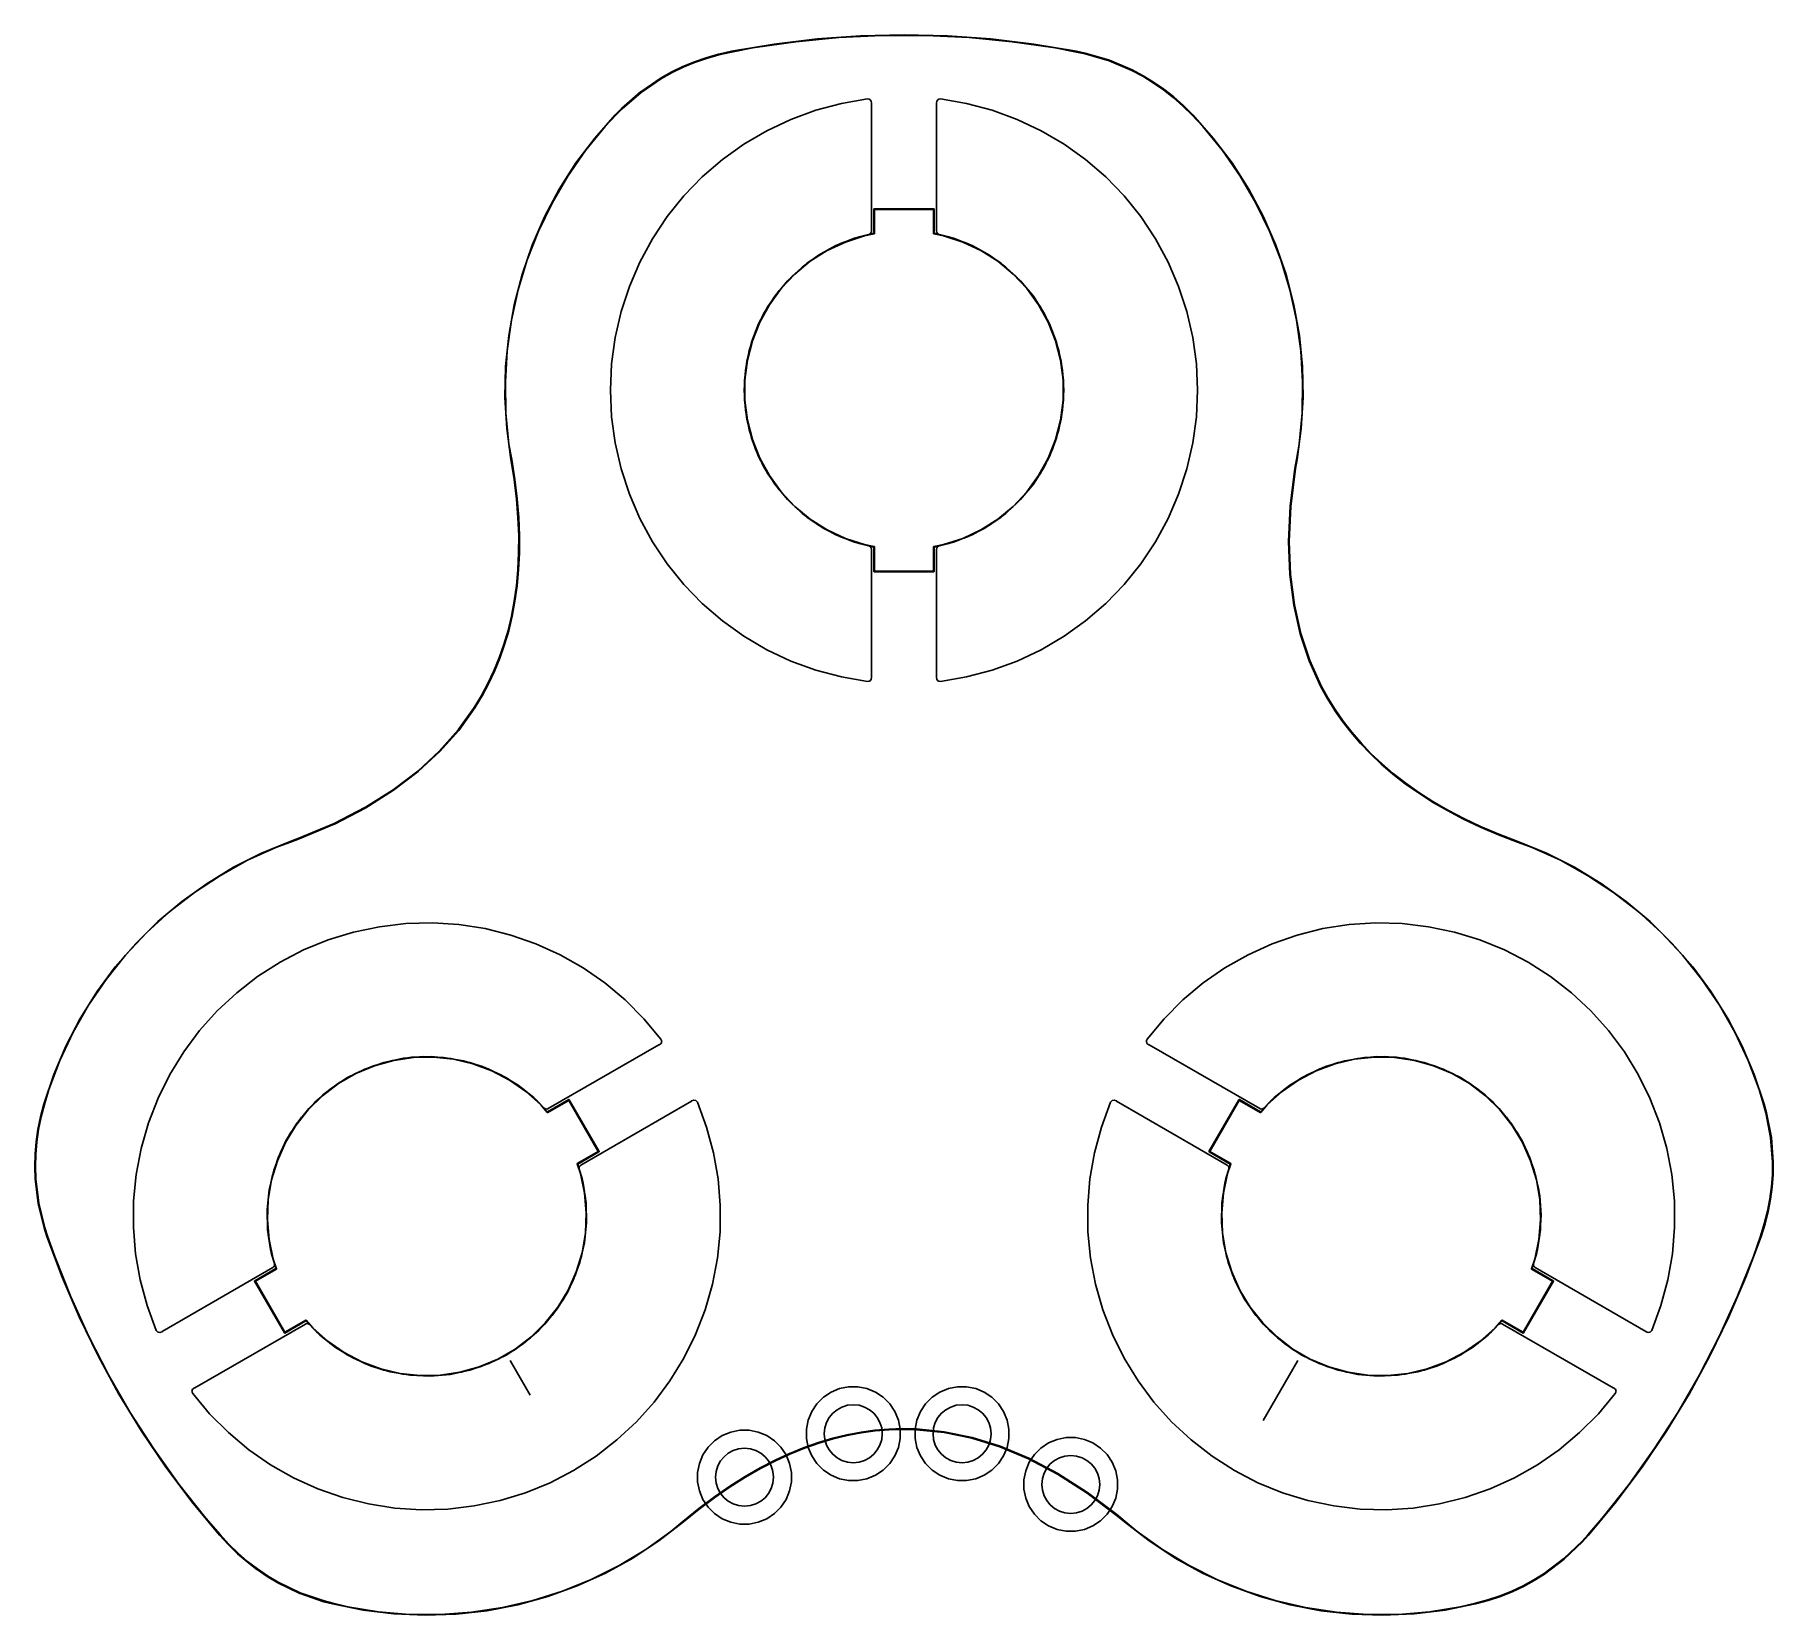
# Model space of a CAD drawing. Extents: x 128 to 152, y -99.3 to -77.5.
import ezdxf

# ---------------------------------------------------------------- set-up
doc = ezdxf.new("R2010")
doc.units = 0
doc.layers.add('BLACK', color=7, linetype='CONTINUOUS')

msp = doc.modelspace()

# ---------------------------------------------------------------- linework, layer by layer
at = {"layer": 'BLACK', "linetype": 'CONTINUOUS'}
for p, q in [((137.619748, -77.723634), (138.210022, -77.623784)), ((137.915356, -77.676493), (137.621652, -77.733452)), ((138.507546, -77.590844), (137.915356, -77.676493)), ((138.210022, -77.623784), (138.804397, -77.552298)), ((139.103157, -77.533635), (138.507546, -77.590844)), ((138.804397, -77.552298), (139.401513, -77.509341)), ((139.700824, -77.504998), (139.103157, -77.533635)), ((139.401513, -77.509341), (140, -77.495011)), ((140.299176, -77.504998), (139.700824, -77.504998)), ((140, -77.495011), (140.598487, -77.509341)), ((140.896843, -77.533635), (140.299176, -77.504998)), ((140.598487, -77.509341), (141.195603, -77.552298)), ((141.492454, -77.590844), (140.896843, -77.533635)), ((141.195603, -77.552298), (141.789978, -77.623784)), ((142.084644, -77.676493), (141.492454, -77.590844)), ((141.789978, -77.623784), (142.380252, -77.723634)), ((142.378348, -77.733452), (142.084644, -77.676493)), ((136.949782, -77.933946), (137.108408, -77.868274)), ((137.1121, -77.877569), (136.953741, -77.94313)), ((137.108408, -77.868274), (137.108554, -77.868244)), ((137.108554, -77.868244), (137.108682, -77.86817)), ((137.108682, -77.86817), (137.272196, -77.811443)), ((137.275334, -77.820939), (137.1121, -77.877569)), ((137.272196, -77.811443), (137.272339, -77.811423)), ((137.272339, -77.811423), (137.272471, -77.811356)), ((137.272471, -77.811356), (137.443389, -77.762938)), ((137.445989, -77.772595), (137.275334, -77.820939)), ((137.443389, -77.762938), (137.443533, -77.762926)), ((137.443533, -77.762926), (137.443664, -77.762869)), ((137.443664, -77.762869), (137.619612, -77.723662)), ((137.621652, -77.733452), (137.445989, -77.772595)), ((137.619612, -77.723662), (137.619699, -77.72366)), ((137.619699, -77.72366), (137.619748, -77.723633)), ((137.619748, -77.723633), (137.619748, -77.723634)), ((142.497496, -77.758871), (142.378348, -77.733451)), ((142.378348, -77.733451), (142.378348, -77.733452)), ((142.380252, -77.723634), (142.380252, -77.723633)), ((142.380252, -77.723633), (142.380284, -77.723651)), ((142.380284, -77.723651), (142.380343, -77.723652)), ((142.380343, -77.723652), (142.499768, -77.749131)), ((142.831223, -77.856704), (142.497496, -77.758871)), ((142.499768, -77.749131), (142.499942, -77.749206)), ((142.499942, -77.749206), (142.500131, -77.749223)), ((142.500131, -77.749223), (142.834319, -77.847191)), ((143.143764, -77.989142), (142.831223, -77.856704)), ((142.834319, -77.847191), (142.834576, -77.847325)), ((142.834576, -77.847325), (142.834863, -77.847385)), ((142.834863, -77.847385), (143.147864, -77.980018)), ((136.367927, -78.28295), (136.648632, -78.091205)), ((136.65409, -78.099587), (136.373803, -78.291046)), ((136.648632, -78.091205), (136.648838, -78.091117)), ((136.648838, -78.091117), (136.649008, -78.090972)), ((136.649008, -78.090972), (136.796725, -78.008187)), ((136.801481, -78.016984), (136.65409, -78.099587)), ((136.796725, -78.008187), (136.796867, -78.00814)), ((136.796867, -78.00814), (136.796987, -78.00805)), ((136.796987, -78.00805), (136.949513, -77.934067)), ((136.953741, -77.94313), (136.801481, -78.016984)), ((136.949513, -77.934067), (136.949657, -77.934029)), ((136.949657, -77.934029), (136.949782, -77.933946)), ((143.292888, -78.068544), (143.143764, -77.989142)), ((143.147864, -77.980018), (143.14805, -77.980144)), ((143.14805, -77.980144), (143.148263, -77.980209)), ((143.148263, -77.980209), (143.297729, -78.059793)), ((143.437313, -78.156788), (143.292888, -78.068544)), ((143.297729, -78.059793), (143.297843, -78.059886)), ((143.297843, -78.059886), (143.297986, -78.059939)), ((143.297986, -78.059939), (143.442643, -78.148325)), ((143.57802, -78.254624), (143.437313, -78.156788)), ((143.442643, -78.148325), (143.442754, -78.148428)), ((143.442754, -78.148428), (143.44289, -78.148487)), ((143.44289, -78.148487), (143.583848, -78.246497)), ((136.10449, -78.511605), (136.367469, -78.283304)), ((136.373803, -78.291046), (136.111184, -78.519037)), ((136.367469, -78.283304), (136.367721, -78.283159)), ((136.367721, -78.283159), (136.367927, -78.28295)), ((139.136904, -78.443036), (139.497663, -78.381274)), ((139.497663, -78.381274), (139.497664, -78.381287)), ((139.497664, -78.381287), (139.515466, -78.384707)), ((139.515466, -78.384707), (139.519134, -78.384707)), ((139.519134, -78.384707), (139.520006, -78.385579)), ((139.520006, -78.385579), (139.528011, -78.387117)), ((139.528011, -78.387117), (139.549135, -78.409671)), ((140.450865, -78.409666), (140.471989, -78.387112)), ((140.471989, -78.387112), (140.479993, -78.385574)), ((140.479993, -78.385574), (140.480866, -78.384702)), ((140.480866, -78.384702), (140.484534, -78.384702)), ((140.484534, -78.384702), (140.502336, -78.381282)), ((140.502336, -78.381282), (140.502336, -78.381283)), ((140.502336, -78.381283), (140.863093, -78.443044)), ((143.713859, -78.361397), (143.57802, -78.254624)), ((143.583848, -78.246497), (143.58395, -78.246603)), ((143.58395, -78.246603), (143.584084, -78.246671)), ((143.584084, -78.246671), (143.720155, -78.353626)), ((143.846718, -78.478875), (143.713859, -78.361397)), ((143.720155, -78.353626), (143.72025, -78.353737)), ((143.72025, -78.353737), (143.720377, -78.353811)), ((143.720377, -78.353811), (143.853456, -78.471485)), ((135.733872, -78.920747), (136.018187, -78.598656)), ((136.02533, -78.605655), (135.877205, -78.760739)), ((136.018187, -78.598656), (136.018193, -78.598662)), ((136.018193, -78.598662), (136.018226, -78.598643)), ((136.018226, -78.598643), (136.018259, -78.598595)), ((136.018259, -78.598595), (136.104217, -78.511861)), ((136.025361, -78.605635), (136.02533, -78.605655)), ((136.111184, -78.519037), (136.025361, -78.605635)), ((136.104217, -78.511861), (136.104373, -78.511755)), ((136.104373, -78.511755), (136.10449, -78.511605)), ((138.439424, -78.662741), (138.783195, -78.537114)), ((138.783195, -78.537114), (139.136904, -78.443036)), ((139.549135, -78.409671), (139.552968, -78.440334)), ((139.552968, -78.440334), (139.55, -78.445716)), ((139.55, -78.445716), (139.55, -80.206272)), ((140.447032, -78.440329), (140.450865, -78.409666)), ((140.45, -78.445711), (140.447032, -78.440329)), ((140.45, -80.206267), (140.45, -78.445711)), ((140.863093, -78.443044), (141.216801, -78.537123)), ((141.216801, -78.537123), (141.560571, -78.662749)), ((143.974606, -78.605603), (143.846718, -78.478875)), ((143.853456, -78.471485), (143.853543, -78.471599)), ((143.853543, -78.471599), (143.853663, -78.471679)), ((143.853663, -78.471679), (143.98171, -78.598564)), ((144.122789, -78.760745), (143.974606, -78.605603)), ((143.98171, -78.598564), (143.981758, -78.598635)), ((143.981758, -78.598635), (143.981807, -78.598662)), ((143.981807, -78.598662), (143.981806, -78.598663)), ((143.981806, -78.598663), (144.266121, -78.920753)), ((135.877205, -78.760739), (135.605959, -79.093331)), ((137.792821, -79.004288), (138.108398, -78.818891)), ((138.108398, -78.818891), (138.439424, -78.662741)), ((141.560571, -78.662749), (141.891597, -78.818898)), ((141.891597, -78.818898), (142.207173, -79.004295)), ((144.394034, -79.093336), (144.122789, -78.760745)), ((135.605959, -79.093331), (135.361475, -79.446062)), ((135.47554, -79.264029), (135.733872, -78.920747)), ((137.49527, -79.217418), (137.792821, -79.004288)), ((142.207173, -79.004295), (142.504723, -79.217424)), ((144.266121, -78.920753), (144.524452, -79.264034)), ((144.638517, -79.446067), (144.394034, -79.093336)), ((135.244766, -79.626411), (135.47554, -79.264029)), ((137.218175, -79.456541), (137.49527, -79.217418)), ((142.504723, -79.217424), (142.781817, -79.456546)), ((144.524452, -79.264034), (144.755226, -79.626416)), ((135.361475, -79.446062), (135.145243, -79.816785)), ((136.9638, -79.719703), (137.218175, -79.456541)), ((142.781817, -79.456546), (143.036191, -79.719707)), ((144.854749, -79.816789), (144.638517, -79.446067)), ((135.145243, -79.816785), (134.95858, -80.203241)), ((135.042954, -80.005686), (135.244766, -79.626411)), ((136.734222, -80.004756), (136.9638, -79.719703)), ((143.036191, -79.719707), (143.265769, -80.004759)), ((144.755226, -79.626416), (144.957038, -80.00569)), ((145.041412, -80.203245), (144.854749, -79.816789)), ((134.871333, -80.399544), (135.042954, -80.005686)), ((136.531316, -80.309371), (136.734222, -80.004756)), ((139.583355, -79.9), (139.583736, -79.898087)), ((139.583355, -80.234985), (139.583355, -79.9)), ((139.583736, -79.898087), (139.586442, -79.895381)), ((139.586442, -79.895381), (139.588355, -79.895)), ((139.588355, -79.895), (140.411645, -79.89501)), ((140.406645, -79.905009), (139.593355, -79.905)), ((139.593355, -79.905), (139.593355, -80.238855)), ((140.406645, -80.238865), (140.406645, -79.905009)), ((140.411645, -79.89501), (140.413558, -79.895391)), ((140.413558, -79.895391), (140.416264, -79.898097)), ((140.416264, -79.898097), (140.416645, -79.90001)), ((140.416645, -79.90001), (140.416645, -80.234995)), ((143.265769, -80.004759), (143.468674, -80.309372)), ((144.957038, -80.00569), (145.128658, -80.399548)), ((134.95858, -80.203241), (134.802623, -80.603077)), ((136.356739, -80.63106), (136.531316, -80.309371)), ((139.061605, -80.404645), (139.319141, -80.30275)), ((139.379626, -80.284923), (139.125971, -80.376516)), ((139.453605, -80.269613), (139.190854, -80.354913)), ((139.319141, -80.30275), (139.583355, -80.234985)), ((139.511108, -80.255009), (139.379626, -80.284923)), ((139.589291, -80.243767), (139.453605, -80.269613)), ((139.511111, -80.255022), (139.511108, -80.255009)), ((139.515392, -80.252466), (139.511111, -80.255022)), ((139.519134, -80.252466), (139.515392, -80.252466)), ((139.524679, -80.24692), (139.519134, -80.252466)), ((139.537644, -80.23918), (139.524679, -80.24692)), ((139.541548, -80.230051), (139.537644, -80.23918)), ((139.546194, -80.225406), (139.541548, -80.230051)), ((139.548504, -80.21379), (139.546194, -80.225406)), ((139.549797, -80.210769), (139.548504, -80.21379)), ((139.55, -80.206272), (139.549427, -80.209148)), ((139.549427, -80.209148), (139.549797, -80.210769)), ((139.589824, -80.243474), (139.589291, -80.243767)), ((139.590268, -80.243474), (139.589824, -80.243474)), ((139.590809, -80.242932), (139.590268, -80.243474)), ((139.591999, -80.242279), (139.590809, -80.242932)), ((139.592475, -80.241266), (139.591999, -80.242279)), ((139.592974, -80.240768), (139.592475, -80.241266)), ((139.593167, -80.239796), (139.592974, -80.240768)), ((139.593315, -80.239483), (139.593167, -80.239796)), ((139.593355, -80.238855), (139.593273, -80.239264)), ((139.593273, -80.239264), (139.593315, -80.239483)), ((140.406726, -80.239274), (140.406645, -80.238865)), ((140.406685, -80.239493), (140.406726, -80.239274)), ((140.406832, -80.239806), (140.406685, -80.239493)), ((140.407026, -80.240778), (140.406832, -80.239806)), ((140.407524, -80.241276), (140.407026, -80.240778)), ((140.408001, -80.242289), (140.407524, -80.241276)), ((140.40919, -80.242942), (140.408001, -80.242289)), ((140.409732, -80.243484), (140.40919, -80.242942)), ((140.410176, -80.243484), (140.409732, -80.243484)), ((140.410709, -80.243777), (140.410176, -80.243484)), ((140.546395, -80.269623), (140.410709, -80.243777)), ((140.416645, -80.234995), (140.680858, -80.302761)), ((140.450572, -80.209143), (140.45, -80.206267)), ((140.450203, -80.210764), (140.450572, -80.209143)), ((140.451495, -80.213785), (140.450203, -80.210764)), ((140.453806, -80.225401), (140.451495, -80.213785)), ((140.458451, -80.230046), (140.453806, -80.225401)), ((140.462356, -80.239175), (140.458451, -80.230046)), ((140.47532, -80.246915), (140.462356, -80.239175)), ((140.480866, -80.252461), (140.47532, -80.246915)), ((140.484608, -80.252461), (140.480866, -80.252461)), ((140.488889, -80.255017), (140.484608, -80.252461)), ((140.620371, -80.284931), (140.488889, -80.255017)), ((140.809145, -80.354924), (140.546395, -80.269623)), ((140.874024, -80.376523), (140.620371, -80.284931)), ((140.680858, -80.302761), (140.938394, -80.404656)), ((143.468674, -80.309372), (143.643251, -80.63106)), ((145.197369, -80.60308), (145.041412, -80.203245)), ((134.73095, -80.805586), (134.871333, -80.399544)), ((138.594777, -80.700773), (138.818874, -80.538021)), ((138.885401, -80.4984), (138.661515, -80.648751)), ((138.940869, -80.472479), (138.707594, -80.620454)), ((138.818874, -80.538021), (139.061605, -80.404645)), ((139.125971, -80.376516), (138.885401, -80.4984)), ((139.190854, -80.354913), (138.940869, -80.472479)), ((141.059129, -80.472489), (140.809145, -80.354924)), ((141.114594, -80.498406), (140.874024, -80.376523)), ((140.938394, -80.404656), (141.181124, -80.538031)), ((141.292404, -80.620465), (141.059129, -80.472489)), ((141.338478, -80.648756), (141.114594, -80.498406)), ((141.181124, -80.538031), (141.40522, -80.700783)), ((145.128658, -80.399548), (145.269042, -80.805589)), ((134.622658, -81.221339), (134.73095, -80.805586)), ((134.802623, -80.603077), (134.67832, -81.013858)), ((136.211917, -80.967196), (136.356739, -80.63106)), ((138.494709, -80.796506), (138.305572, -80.997855)), ((138.39285, -80.890333), (138.594777, -80.700773)), ((138.661515, -80.648751), (138.457667, -80.825318)), ((138.707594, -80.620454), (138.494709, -80.796506)), ((141.505288, -80.796517), (141.292404, -80.620465)), ((141.542325, -80.825322), (141.338478, -80.648756)), ((141.40522, -80.700783), (141.607146, -80.890344)), ((141.694424, -80.997866), (141.505288, -80.796517)), ((143.643251, -80.63106), (143.788073, -80.967195)), ((145.321671, -81.01386), (145.197369, -80.60308)), ((145.269042, -80.805589), (145.377333, -81.221341)), ((134.67832, -81.013858), (134.586431, -81.433081)), ((136.098033, -81.315034), (136.211917, -80.967196)), ((138.276908, -81.025458), (138.121942, -81.246174)), ((138.305572, -80.997855), (138.143168, -81.221326)), ((138.216279, -81.103711), (138.39285, -80.890333)), ((138.457667, -80.825318), (138.276908, -81.025458)), ((141.723084, -81.02546), (141.542325, -80.825322)), ((141.607146, -80.890344), (141.783716, -81.103722)), ((141.856827, -81.221337), (141.694424, -80.997866)), ((141.878049, -81.246176), (141.723084, -81.02546)), ((143.788073, -80.967195), (143.901957, -81.315032)), ((145.41356, -81.433083), (145.321671, -81.01386)), ((134.547118, -81.644271), (134.622658, -81.221339)), ((138.121942, -81.246174), (137.995092, -81.484163)), ((138.143168, -81.221326), (138.01006, -81.463393)), ((138.06785, -81.33754), (138.216279, -81.103711)), ((141.783716, -81.103722), (141.932145, -81.337551)), ((141.989935, -81.463404), (141.856827, -81.221337)), ((142.004899, -81.484163), (141.878049, -81.246176)), ((145.377333, -81.221341), (145.452873, -81.644273)), ((134.586431, -81.433081), (134.527514, -81.858193)), ((136.016016, -81.671733), (136.098033, -81.315034)), ((137.995092, -81.484163), (137.898254, -81.735863)), ((138.01006, -81.463393), (137.908346, -81.720236)), ((137.949904, -81.588132), (138.06785, -81.33754)), ((141.932145, -81.337551), (142.05009, -81.588143)), ((142.091647, -81.720247), (141.989935, -81.463404)), ((142.101737, -81.735861), (142.004899, -81.484163)), ((143.901957, -81.315032), (143.983974, -81.67173)), ((145.472477, -81.858194), (145.41356, -81.433083)), ((134.50479, -82.071806), (134.547118, -81.644271)), ((135.966537, -82.03438), (136.016016, -81.671733)), ((137.898254, -81.735863), (137.83288, -81.997504)), ((137.908346, -81.720236), (137.839632, -81.987804)), ((137.864302, -81.851532), (137.949904, -81.588132)), ((142.05009, -81.588143), (142.135691, -81.851543)), ((142.16036, -81.987814), (142.091647, -81.720247)), ((142.167112, -81.997501), (142.101737, -81.735861)), ((143.983974, -81.67173), (144.033453, -82.034376)), ((145.452873, -81.644273), (145.495201, -82.071807)), ((134.527514, -81.858193), (134.501927, -82.286605)), ((137.83288, -81.997504), (137.799947, -82.26517)), ((137.839632, -81.987804), (137.805002, -82.261875)), ((137.812394, -82.123586), (137.864302, -81.851532)), ((142.135691, -81.851543), (142.187597, -82.123596)), ((142.194989, -82.261885), (142.16036, -81.987814)), ((142.200045, -82.265166), (142.167112, -81.997501)), ((145.498064, -82.286606), (145.472477, -81.858194)), ((134.495931, -82.50134), (134.50479, -82.071806)), ((135.95, -82.400012), (135.966537, -82.03438)), ((137.795, -82.399987), (137.812394, -82.123586)), ((142.187597, -82.123596), (142.204986, -82.399959)), ((144.033453, -82.034376), (144.049989, -82.399974)), ((145.495201, -82.071807), (145.50406, -82.50134)), ((134.501927, -82.286605), (134.509828, -82.715708)), ((135.966528, -82.765645), (135.949989, -82.400012)), ((135.949989, -82.400012), (135.95, -82.400012)), ((137.795, -82.39999), (137.795, -82.399987)), ((137.795, -82.4), (137.795001, -82.39999)), ((137.795001, -82.39999), (137.795, -82.39999)), ((137.795013, -82.40004), (137.795, -82.4)), ((137.812403, -82.676404), (137.795013, -82.40004)), ((137.799988, -82.400046), (137.799937, -82.534854)), ((137.799947, -82.26517), (137.8, -82.400013)), ((137.8, -82.400013), (137.799988, -82.400046)), ((137.805002, -82.261875), (137.805, -82.39999)), ((137.805, -82.39999), (137.80501, -82.39999)), ((137.80501, -82.39999), (137.805011, -82.538115)), ((142.204999, -82.400012), (142.187606, -82.676414)), ((142.19499, -82.40001), (142.194989, -82.261885)), ((142.195, -82.40001), (142.19499, -82.40001)), ((142.194998, -82.538125), (142.195, -82.40001)), ((142.199992, -82.400008), (142.200045, -82.265166)), ((142.2, -82.400008), (142.199992, -82.400008)), ((142.200052, -82.534849), (142.2, -82.400008)), ((142.204986, -82.399959), (142.205, -82.4)), ((142.205, -82.4), (142.204999, -82.40001)), ((142.204999, -82.40001), (142.205, -82.40001)), ((142.205, -82.40001), (142.204999, -82.400012)), ((144.049999, -82.400011), (144.033461, -82.765639)), ((144.049989, -82.399974), (144.05, -82.400007)), ((144.050001, -82.400008), (144.049999, -82.400011)), ((144.05, -82.400007), (144.05, -82.400008)), ((144.05, -82.400008), (144.050001, -82.400008)), ((145.490163, -82.715708), (145.498064, -82.286606)), ((134.520595, -82.930256), (134.495931, -82.50134)), ((134.509828, -82.715708), (134.551167, -83.142888)), ((137.799937, -82.534854), (137.832873, -82.80252)), ((137.805011, -82.538115), (137.83964, -82.812186)), ((137.864309, -82.948457), (137.812403, -82.676404)), ((142.187606, -82.676414), (142.135698, -82.948468)), ((142.160368, -82.812196), (142.194998, -82.538125)), ((142.167117, -82.802514), (142.200052, -82.534849)), ((145.448824, -83.142887), (145.490163, -82.715708)), ((145.50406, -82.50134), (145.479396, -82.930255)), ((134.578618, -83.355837), (134.520595, -82.930256)), ((136.016009, -83.128291), (135.966528, -82.765645)), ((137.832873, -82.80252), (137.89825, -83.06416)), ((137.83964, -82.812186), (137.908353, -83.079753)), ((137.94991, -83.211857), (137.864309, -82.948457)), ((142.135698, -82.948468), (142.050096, -83.211868)), ((142.091654, -83.079764), (142.160368, -82.812196)), ((142.101741, -83.064153), (142.167117, -82.802514)), ((144.033461, -82.765639), (143.983981, -83.128285)), ((145.479396, -82.930255), (145.421372, -83.355839)), ((134.551167, -83.142888), (134.588481, -83.354207)), ((136.098028, -83.484989), (136.016009, -83.128291)), ((137.89825, -83.06416), (137.995089, -83.315858)), ((137.908353, -83.079753), (138.010065, -83.336596)), ((141.98994, -83.336607), (142.091654, -83.079764)), ((142.004902, -83.31585), (142.101741, -83.064153)), ((143.983981, -83.128285), (143.901963, -83.484982)), ((145.41151, -83.354205), (145.448824, -83.142887)), ((134.578618, -83.355855), (134.578618, -83.355837)), ((134.622303, -83.632391), (134.578618, -83.355855)), ((134.588481, -83.354207), (134.588476, -83.354241)), ((134.588476, -83.354241), (134.588496, -83.354295)), ((134.588496, -83.354295), (134.632193, -83.630905)), ((138.067855, -83.462449), (137.94991, -83.211857)), ((137.995089, -83.315858), (138.121942, -83.553846)), ((138.010065, -83.336596), (138.143173, -83.578663)), ((141.856832, -83.578674), (141.98994, -83.336607)), ((141.87805, -83.553837), (142.004902, -83.31585)), ((142.050096, -83.211868), (141.93215, -83.46246)), ((145.390602, -83.478572), (145.411512, -83.354246)), ((145.421374, -83.355904), (145.400479, -83.480135)), ((145.411519, -83.354207), (145.41151, -83.354205)), ((145.411512, -83.354246), (145.411521, -83.354222)), ((145.411521, -83.354222), (145.411519, -83.354207)), ((145.421372, -83.355839), (145.421374, -83.355904)), ((134.654667, -83.902249), (134.622303, -83.632391)), ((134.632193, -83.630905), (134.632189, -83.631001)), ((134.632189, -83.631001), (134.632218, -83.63109)), ((134.632218, -83.63109), (134.664609, -83.901172)), ((136.211914, -83.832827), (136.098028, -83.484989)), ((138.216284, -83.696278), (138.067855, -83.462449)), ((138.121942, -83.553846), (138.276908, -83.774561)), ((138.143173, -83.578663), (138.305576, -83.802134)), ((141.694428, -83.802145), (141.856832, -83.578674)), ((141.723085, -83.774552), (141.87805, -83.553837)), ((141.93215, -83.46246), (141.783721, -83.696289)), ((143.901963, -83.484982), (143.788077, -83.832819)), ((145.326072, -84.001791), (145.390571, -83.478789)), ((145.400479, -83.480135), (145.33602, -84.002815)), ((145.390571, -83.478789), (145.390605, -83.478684)), ((145.390605, -83.478684), (145.390602, -83.478572)), ((134.675293, -84.158175), (134.654667, -83.902249)), ((134.664609, -83.901172), (134.664601, -83.901269)), ((134.664601, -83.901269), (134.664629, -83.901366)), ((134.664629, -83.901366), (134.685269, -84.157469)), ((136.356737, -84.168962), (136.211914, -83.832827)), ((138.392854, -83.909656), (138.216284, -83.696278)), ((138.276908, -83.774561), (138.457669, -83.974699)), ((138.305576, -83.802134), (138.494712, -84.003483)), ((138.59478, -84.099217), (138.392854, -83.909656)), ((141.60715, -83.909667), (141.405223, -84.099227)), ((141.505291, -84.003494), (141.694428, -83.802145)), ((141.542325, -83.97469), (141.723085, -83.774552)), ((141.783721, -83.696289), (141.60715, -83.909667)), ((143.788077, -83.832819), (143.643254, -84.168954)), ((134.685257, -84.407907), (134.675293, -84.158175)), ((134.685269, -84.157469), (134.685256, -84.157572)), ((134.685256, -84.157572), (134.685281, -84.157672)), ((134.685281, -84.157672), (134.695254, -84.407616)), ((138.457669, -83.974699), (138.661518, -84.151265)), ((138.494712, -84.003483), (138.707596, -84.179535)), ((138.818876, -84.261969), (138.59478, -84.099217)), ((138.661518, -84.151265), (138.885403, -84.301614)), ((141.114592, -84.301604), (141.338477, -84.151255)), ((141.405223, -84.099227), (141.181126, -84.261979)), ((141.292406, -84.179546), (141.505291, -84.003494)), ((141.338477, -84.151255), (141.542325, -83.97469)), ((145.303798, -84.488501), (145.326039, -84.002175)), ((145.33602, -84.002815), (145.313797, -84.488757)), ((145.326039, -84.002175), (145.326086, -84.001983)), ((145.326086, -84.001983), (145.326072, -84.001791)), ((136.531315, -84.49065), (136.356737, -84.168962)), ((138.707596, -84.179535), (138.940871, -84.327511)), ((139.061606, -84.395344), (138.818876, -84.261969)), ((138.885403, -84.301614), (139.125974, -84.423497)), ((138.940871, -84.327511), (139.190855, -84.445076)), ((139.319142, -84.497239), (139.061606, -84.395344)), ((140.938395, -84.395355), (140.680859, -84.49725)), ((140.809146, -84.445087), (141.059131, -84.327521)), ((140.874022, -84.423487), (141.114592, -84.301604)), ((141.181126, -84.261979), (140.938395, -84.395355)), ((141.059131, -84.327521), (141.292406, -84.179546)), ((143.643254, -84.168954), (143.468677, -84.490641)), ((134.684719, -84.645116), (134.685257, -84.407907)), ((134.695258, -84.407826), (134.694719, -84.645255)), ((134.695254, -84.407616), (134.695237, -84.407721)), ((134.695237, -84.407721), (134.695258, -84.407826)), ((136.734222, -84.795263), (136.531315, -84.49065)), ((139.125974, -84.423497), (139.379629, -84.515089)), ((139.190855, -84.445076), (139.453605, -84.530377)), ((139.583355, -84.565004), (139.319142, -84.497239)), ((139.379629, -84.515089), (139.511111, -84.545003)), ((139.453605, -84.530377), (139.589291, -84.556223)), ((139.511111, -84.545003), (139.515392, -84.547559)), ((139.515392, -84.547559), (139.519134, -84.547559)), ((139.519134, -84.547559), (139.524678, -84.553103)), ((139.524678, -84.553103), (139.537643, -84.560844)), ((139.537643, -84.560844), (139.541548, -84.569973)), ((139.541548, -84.569973), (139.546194, -84.574619)), ((139.546194, -84.574619), (139.548504, -84.586234)), ((139.548504, -84.586234), (139.549797, -84.589256)), ((139.549797, -84.589256), (139.549427, -84.590876)), ((139.549427, -84.590876), (139.55, -84.593753)), ((139.55, -84.593753), (139.55, -86.354308)), ((139.583355, -84.89999), (139.583355, -84.565004)), ((139.589291, -84.556223), (139.589824, -84.556516)), ((139.589824, -84.556516), (139.590268, -84.556516)), ((139.590268, -84.556516), (139.590809, -84.557057)), ((139.590809, -84.557057), (139.591999, -84.557711)), ((139.591999, -84.557711), (139.592475, -84.558723)), ((139.592475, -84.558723), (139.592974, -84.559222)), ((139.592974, -84.559222), (139.593167, -84.560193)), ((139.593167, -84.560193), (139.593315, -84.560507)), ((139.593315, -84.560507), (139.593273, -84.560725)), ((139.593273, -84.560725), (139.593355, -84.561135)), ((139.593355, -84.561135), (139.593355, -84.89499)), ((140.406645, -84.561145), (140.406726, -84.560735)), ((140.406645, -84.894999), (140.406645, -84.561145)), ((140.406685, -84.560517), (140.406832, -84.560203)), ((140.406726, -84.560735), (140.406685, -84.560517)), ((140.406832, -84.560203), (140.407026, -84.559232)), ((140.407026, -84.559232), (140.407524, -84.558733)), ((140.407524, -84.558733), (140.408001, -84.557721)), ((140.408001, -84.557721), (140.40919, -84.557067)), ((140.40919, -84.557067), (140.409732, -84.556526)), ((140.409732, -84.556526), (140.410176, -84.556526)), ((140.410176, -84.556526), (140.410709, -84.556233)), ((140.410709, -84.556233), (140.546395, -84.530387)), ((140.680859, -84.49725), (140.416645, -84.565014)), ((140.416645, -84.565014), (140.416645, -84.9)), ((140.449999, -84.593748), (140.450571, -84.590871)), ((140.449999, -86.354303), (140.449999, -84.593748)), ((140.450202, -84.589251), (140.451494, -84.586229)), ((140.450571, -84.590871), (140.450202, -84.589251)), ((140.451494, -84.586229), (140.453805, -84.574614)), ((140.453805, -84.574614), (140.45845, -84.569968)), ((140.45845, -84.569968), (140.462356, -84.560839)), ((140.462356, -84.560839), (140.47532, -84.553098)), ((140.47532, -84.553098), (140.480865, -84.547554)), ((140.480865, -84.547554), (140.484607, -84.547554)), ((140.484607, -84.547554), (140.488888, -84.544998)), ((140.488886, -84.544992), (140.620368, -84.515078)), ((140.488888, -84.544998), (140.488886, -84.544992)), ((140.546395, -84.530387), (140.809146, -84.445087)), ((140.620368, -84.515078), (140.874022, -84.423487)), ((143.468677, -84.490641), (143.26577, -84.795254)), ((145.303797, -84.488917), (145.303829, -84.488711)), ((145.32082, -84.941918), (145.303797, -84.488917)), ((145.303829, -84.488711), (145.303798, -84.488501)), ((145.313797, -84.488757), (145.330803, -84.94131)), ((134.653943, -85.096757), (134.674077, -84.876504)), ((134.684047, -84.877291), (134.66389, -85.097798)), ((134.674077, -84.876504), (134.684719, -84.645116)), ((134.684063, -84.877065), (134.684035, -84.877177)), ((134.684035, -84.877177), (134.684047, -84.877291)), ((134.694714, -84.645474), (134.684063, -84.877065)), ((134.694719, -84.645255), (134.694697, -84.645363)), ((134.694697, -84.645363), (134.694714, -84.645474)), ((136.963801, -85.080315), (136.734222, -84.795263)), ((143.26577, -84.795254), (143.036192, -85.080305)), ((134.624174, -85.311489), (134.653943, -85.096757)), ((134.663864, -85.098029), (134.634065, -85.312972)), ((134.66389, -85.097798), (134.663856, -85.097909)), ((134.663856, -85.097909), (134.663864, -85.098029)), ((137.218177, -85.343476), (136.963801, -85.080315)), ((139.583736, -84.901903), (139.583355, -84.89999)), ((139.586442, -84.904609), (139.583736, -84.901903)), ((139.588355, -84.90499), (139.586442, -84.904609)), ((140.411645, -84.905), (139.588355, -84.90499)), ((139.593355, -84.89499), (140.406645, -84.894999)), ((140.413558, -84.904619), (140.411645, -84.905)), ((140.416264, -84.901913), (140.413558, -84.904619)), ((140.416645, -84.9), (140.416264, -84.901913)), ((143.036192, -85.080305), (142.781817, -85.343466)), ((145.320871, -84.942135), (145.32082, -84.941918)), ((145.320856, -84.942363), (145.320871, -84.942135)), ((145.374786, -85.365226), (145.320856, -84.942363)), ((145.330803, -84.94131), (145.384675, -85.363725)), ((134.585665, -85.516479), (134.624174, -85.311489)), ((134.634026, -85.313208), (134.595469, -85.518455)), ((134.634065, -85.312972), (134.634024, -85.313087)), ((134.634024, -85.313087), (134.634026, -85.313208)), ((137.495272, -85.582597), (137.218177, -85.343476)), ((142.781817, -85.343466), (142.504723, -85.582587)), ((134.537901, -85.716154), (134.585665, -85.516479)), ((134.595418, -85.518695), (134.5476, -85.718596)), ((134.595422, -85.518569), (134.595418, -85.518695)), ((134.595469, -85.518455), (134.595422, -85.518569)), ((137.792823, -85.795727), (137.495272, -85.582597)), ((142.504723, -85.582587), (142.207173, -85.795716)), ((145.374861, -85.365452), (145.374786, -85.365226)), ((145.374868, -85.365693), (145.374861, -85.365452)), ((145.464039, -85.761403), (145.374868, -85.365693)), ((145.384675, -85.363725), (145.473739, -85.758959)), ((134.481868, -85.907435), (134.537901, -85.716154)), ((134.547535, -85.718838), (134.491429, -85.910369)), ((134.547546, -85.718712), (134.547535, -85.718838)), ((134.5476, -85.718596), (134.547546, -85.718712)), ((138.1084, -85.981123), (137.792823, -85.795727)), ((142.207173, -85.795716), (141.891596, -85.981112)), ((145.46414, -85.761631), (145.464039, -85.761403)), ((145.464172, -85.761882), (145.46414, -85.761631)), ((145.587647, -86.133171), (145.464172, -85.761882)), ((145.473739, -85.758959), (145.597056, -86.129773)), ((134.416881, -86.093534), (134.481868, -85.907435)), ((134.491352, -85.910611), (134.426275, -86.096963)), ((134.49137, -85.910481), (134.491352, -85.910611)), ((134.491429, -85.910369), (134.49137, -85.910481)), ((138.439426, -86.137272), (138.1084, -85.981123)), ((141.891596, -85.981112), (141.560571, -86.137261)), ((134.26194, -86.446426), (134.343788, -86.272518)), ((134.352892, -86.276658), (134.270931, -86.450807)), ((134.343788, -86.272518), (134.416881, -86.093534)), ((134.352923, -86.276529), (134.352892, -86.276658)), ((134.352997, -86.276419), (134.352923, -86.276529)), ((134.426184, -86.097205), (134.352997, -86.276419)), ((134.426209, -86.097074), (134.426184, -86.097205)), ((134.426275, -86.096963), (134.426209, -86.097074)), ((138.783198, -86.262898), (138.439426, -86.137272)), ((139.136907, -86.356976), (138.783198, -86.262898)), ((141.2168, -86.262887), (140.863092, -86.356965)), ((141.560571, -86.137261), (141.2168, -86.262887)), ((145.587775, -86.133396), (145.587647, -86.133171)), ((145.587834, -86.133649), (145.587775, -86.133396)), ((145.745441, -86.482941), (145.587834, -86.133649)), ((145.597056, -86.129773), (145.754476, -86.478652)), ((134.171868, -86.614333), (134.26194, -86.446426)), ((134.270813, -86.451041), (134.180622, -86.61917)), ((134.270851, -86.450914), (134.270813, -86.451041)), ((134.270931, -86.450807), (134.270851, -86.450914)), ((139.497664, -86.418737), (139.136907, -86.356976)), ((139.515466, -86.415318), (139.497664, -86.418738)), ((139.497664, -86.418738), (139.497664, -86.418737)), ((139.519134, -86.415318), (139.515466, -86.415318)), ((139.520006, -86.414445), (139.519134, -86.415318)), ((139.528011, -86.412908), (139.520006, -86.414445)), ((139.549135, -86.390354), (139.528011, -86.412908)), ((139.552968, -86.359691), (139.549135, -86.390354)), ((139.55, -86.354308), (139.552968, -86.359691)), ((140.447032, -86.359686), (140.449999, -86.354303)), ((140.450865, -86.390349), (140.447032, -86.359686)), ((140.471989, -86.412903), (140.450865, -86.390349)), ((140.479995, -86.414441), (140.471989, -86.412903)), ((140.480866, -86.415312), (140.479995, -86.414441)), ((140.484529, -86.415312), (140.480866, -86.415312)), ((140.502336, -86.418733), (140.484529, -86.415312)), ((140.863092, -86.356965), (140.502335, -86.418726)), ((140.502335, -86.418726), (140.502336, -86.418733)), ((145.745557, -86.483104), (145.745441, -86.482941)), ((145.745617, -86.483292), (145.745557, -86.483104)), ((145.83745, -86.650473), (145.745617, -86.483292)), ((145.754476, -86.478652), (145.846155, -86.645549)), ((133.849746, -87.087938), (134.073176, -86.777165)), ((134.08141, -86.782846), (133.857717, -87.093984)), ((134.073176, -86.777165), (134.171868, -86.614333)), ((134.081492, -86.782665), (134.08141, -86.782846)), ((134.081626, -86.782519), (134.081492, -86.782665)), ((134.180492, -86.619398), (134.081626, -86.782519)), ((134.180537, -86.619272), (134.180492, -86.619398)), ((134.180622, -86.61917), (134.180537, -86.619272)), ((145.837534, -86.650573), (145.83745, -86.650473)), ((145.837582, -86.6507), (145.837534, -86.650573)), ((145.93809, -86.812872), (145.837582, -86.6507)), ((145.846155, -86.645549), (145.946522, -86.807495)), ((145.938181, -86.812969), (145.93809, -86.812872)), ((145.938234, -86.813091), (145.938181, -86.812969)), ((146.04807, -86.971147), (145.938234, -86.813091)), ((145.946522, -86.807495), (146.056199, -86.96532)), ((146.048164, -86.971238), (146.04807, -86.971147)), ((146.048224, -86.971357), (146.048164, -86.971238)), ((146.166836, -87.124345), (146.048224, -86.971357)), ((146.056199, -86.96532), (146.174655, -87.118109)), ((133.590276, -87.380134), (133.849746, -87.087938)), ((133.857396, -87.094385), (133.597588, -87.386962)), ((133.857526, -87.094161), (133.857396, -87.094385)), ((133.857717, -87.093984), (133.857526, -87.094161)), ((146.166934, -87.12443), (146.166836, -87.124345)), ((146.167, -87.124546), (146.166934, -87.12443)), ((146.295846, -87.274078), (146.167, -87.124546)), ((146.174655, -87.118109), (146.303343, -87.26746)), ((146.295947, -87.274157), (146.295846, -87.274078)), ((146.296018, -87.274268), (146.295947, -87.274157)), ((146.433834, -87.418622), (146.296018, -87.274268)), ((146.303343, -87.26746), (146.440973, -87.411619)), ((133.292519, -87.654887), (133.590276, -87.380134)), ((133.59724, -87.387317), (133.29913, -87.662396)), ((133.597388, -87.387113), (133.59724, -87.387317)), ((133.597588, -87.386962), (133.597388, -87.387113)), ((146.433937, -87.418694), (146.433834, -87.418622)), ((146.434012, -87.4188), (146.433937, -87.418694)), ((146.583223, -87.560162), (146.434012, -87.4188)), ((146.440973, -87.411619), (146.590023, -87.552828)), ((132.953642, -87.912744), (133.292519, -87.654887)), ((133.298766, -87.6627), (132.959522, -87.920837)), ((133.298923, -87.662522), (133.298766, -87.6627)), ((133.29913, -87.662396), (133.298923, -87.662522)), ((146.58333, -87.560229), (146.583223, -87.560162)), ((146.583406, -87.560326), (146.58333, -87.560229)), ((146.741877, -87.696341), (146.583406, -87.560326)), ((146.590023, -87.552828), (146.748299, -87.688675)), ((146.741981, -87.696399), (146.741877, -87.696341)), ((146.742062, -87.696493), (146.741981, -87.696399)), ((146.913308, -87.829771), (146.742062, -87.696493)), ((146.748299, -87.688675), (146.919353, -87.821803)), ((132.570214, -88.153754), (132.953642, -87.912744)), ((132.959155, -87.921091), (132.575355, -88.162334)), ((132.959318, -87.920936), (132.959155, -87.921091)), ((132.959522, -87.920837), (132.959318, -87.920936)), ((146.913413, -87.829823), (146.913308, -87.829771)), ((146.913495, -87.82991), (146.913413, -87.829823)), ((147.094382, -87.957621), (146.913495, -87.82991)), ((146.919353, -87.821803), (147.100049, -87.94938)), ((147.094487, -87.957668), (147.094382, -87.957621)), ((147.09457, -87.957747), (147.094487, -87.957668)), ((147.289807, -88.082766), (147.09457, -87.957747)), ((147.100049, -87.94938), (147.295115, -88.07429)), ((132.138273, -88.377474), (132.570214, -88.153754)), ((132.574993, -88.162541), (132.142703, -88.386443)), ((132.575157, -88.162409), (132.574993, -88.162541)), ((132.575355, -88.162334), (132.575157, -88.162409)), ((147.289912, -88.082807), (147.289807, -88.082766)), ((147.289994, -88.082879), (147.289912, -88.082807)), ((147.495344, -88.20206), (147.289994, -88.082879)), ((147.295115, -88.07429), (147.500284, -88.193365)), ((147.495445, -88.202094), (147.495344, -88.20206)), ((147.495529, -88.202162), (147.495445, -88.202094)), ((147.716973, -88.318498), (147.495529, -88.202162)), ((147.500284, -88.193365), (147.721522, -88.309593)), ((131.653365, -88.583001), (132.138273, -88.377474)), ((132.142355, -88.386606), (131.657171, -88.59225)), ((132.142514, -88.386497), (132.142355, -88.386606)), ((132.142703, -88.386443), (132.142514, -88.386497)), ((147.71707, -88.318526), (147.716973, -88.318498)), ((147.717154, -88.318589), (147.71707, -88.318526)), ((147.949266, -88.428766), (147.717154, -88.318589)), ((147.721522, -88.309593), (147.953462, -88.419688)), ((147.949361, -88.428789), (147.949266, -88.428766)), ((147.949443, -88.428846), (147.949361, -88.428789)), ((148.199538, -88.535835), (147.949443, -88.428846)), ((147.953462, -88.419688), (148.20339, -88.526606)), ((131.337141, -88.709742), (130.946523, -88.887532)), ((131.137711, -88.789582), (131.535385, -88.627001)), ((131.538805, -88.636397), (131.337141, -88.709742)), ((131.535385, -88.627002), (131.653365, -88.583001)), ((131.535385, -88.627001), (131.535385, -88.627002)), ((131.538806, -88.636399), (131.538805, -88.636397)), ((131.538817, -88.63639), (131.538806, -88.636399)), ((131.538843, -88.636386), (131.538817, -88.63639)), ((131.656967, -88.592331), (131.538843, -88.636386)), ((131.657061, -88.592272), (131.656967, -88.592331)), ((131.657171, -88.59225), (131.657061, -88.592272)), ((148.199629, -88.535854), (148.199538, -88.535835)), ((148.19971, -88.535905), (148.199629, -88.535854)), ((148.461111, -88.636368), (148.19971, -88.535905)), ((148.20339, -88.526606), (148.464698, -88.627034)), ((148.461166, -88.636377), (148.461111, -88.636368)), ((148.461194, -88.636399), (148.461166, -88.636377)), ((148.461194, -88.6364), (148.461194, -88.636399)), ((148.662858, -88.709745), (148.461194, -88.6364)), ((148.464698, -88.627034), (148.464712, -88.627043)), ((148.464712, -88.627043), (148.862288, -88.789585)), ((149.053475, -88.887534), (148.662858, -88.709745)), ((130.946523, -88.887532), (130.57096, -89.095241)), ((130.753927, -88.982681), (131.137711, -88.789582)), ((148.862288, -88.789585), (149.246072, -88.982683)), ((149.429039, -89.095244), (149.053475, -88.887534)), ((130.57096, -89.095241), (130.212738, -89.331606)), ((130.38637, -89.20512), (130.753927, -88.982681)), ((149.246072, -88.982683), (149.613629, -89.205123)), ((149.78726, -89.331609), (149.429039, -89.095244)), ((130.212738, -89.331606), (129.874039, -89.595187)), ((130.037279, -89.455545), (130.38637, -89.20512)), ((149.613629, -89.205123), (149.96272, -89.455548)), ((150.125959, -89.595189), (149.78726, -89.331609)), ((129.874039, -89.595187), (129.556927, -89.884377)), ((129.70878, -89.732431), (130.037279, -89.455545)), ((149.96272, -89.455548), (150.291218, -89.732434)), ((150.443071, -89.884379), (150.125959, -89.595189)), ((129.556927, -89.884377), (129.263332, -90.197417)), ((129.402873, -90.034091), (129.70878, -89.732431)), ((132.056938, -89.985638), (132.406856, -89.87832)), ((132.406856, -89.87832), (132.765033, -89.80303)), ((132.765033, -89.80303), (133.128545, -89.760384)), ((133.128545, -89.760384), (133.494422, -89.75073)), ((133.494422, -89.75073), (133.859677, -89.774147)), ((133.859677, -89.774147), (134.221326, -89.830443)), ((134.221326, -89.830443), (134.576416, -89.919159)), ((145.423588, -89.919143), (145.77868, -89.830427)), ((145.77868, -89.830427), (146.140332, -89.774132)), ((146.140332, -89.774132), (146.505588, -89.750716)), ((146.505588, -89.750716), (146.871468, -89.760371)), ((146.871468, -89.760371), (147.234981, -89.803018)), ((147.234981, -89.803018), (147.59316, -89.878309)), ((147.59316, -89.878309), (147.943079, -89.985629)), ((150.291218, -89.732434), (150.597124, -90.034094)), ((150.736665, -90.197419), (150.443071, -89.884379)), ((129.121423, -90.358689), (129.402873, -90.034091)), ((131.393224, -90.292597), (131.718138, -90.124108)), ((131.718138, -90.124108), (132.056938, -89.985638)), ((134.576416, -89.919159), (134.922047, -90.039569)), ((134.922047, -90.039569), (135.255396, -90.190692)), ((144.744604, -90.190676), (145.077955, -90.039553)), ((145.077955, -90.039553), (145.423588, -89.919143)), ((147.943079, -89.985629), (148.281881, -90.124101)), ((148.281881, -90.124101), (148.606797, -90.292594)), ((150.597124, -90.034094), (150.878574, -90.35869)), ((128.866143, -90.704246), (129.121423, -90.358689)), ((129.263332, -90.197417), (128.995044, -90.532398)), ((131.08485, -90.489743), (131.393199, -90.292624)), ((131.393199, -90.292624), (131.393222, -90.292599)), ((131.393222, -90.292599), (131.393223, -90.292598)), ((131.393223, -90.292598), (131.393224, -90.292597)), ((135.255396, -90.190692), (135.57374, -90.371292)), ((135.57374, -90.371292), (135.87448, -90.579894)), ((144.125516, -90.579879), (144.426258, -90.371276)), ((144.426258, -90.371276), (144.744604, -90.190676)), ((148.606797, -90.292594), (148.606791, -90.292606)), ((148.606791, -90.292606), (148.606792, -90.292607)), ((148.606792, -90.292607), (148.915167, -90.489745)), ((151.004954, -90.5324), (150.736665, -90.197419)), ((150.878574, -90.35869), (151.133854, -90.704247)), ((128.995044, -90.532398), (128.753695, -90.887282)), ((130.795528, -90.713916), (131.08485, -90.489743)), ((135.87448, -90.579894), (136.15516, -90.814795)), ((143.844835, -90.814782), (144.125516, -90.579879)), ((148.915167, -90.489745), (149.204488, -90.713918)), ((151.246302, -90.887283), (151.004954, -90.5324)), ((128.638589, -91.068658), (128.866143, -90.704246)), ((130.527626, -90.963293), (130.795528, -90.713916)), ((136.15516, -90.814795), (136.413486, -91.074077)), ((143.586507, -91.074064), (143.844835, -90.814782)), ((149.204488, -90.713918), (149.472389, -90.963296)), ((151.133854, -90.704247), (151.361409, -91.068659)), ((128.440145, -91.449706), (128.638589, -91.068658)), ((128.753695, -90.887282), (128.540757, -91.259906)), ((130.283332, -91.235838), (130.527626, -90.963293)), ((136.413486, -91.074077), (136.64735, -91.355621)), ((143.352641, -91.35561), (143.586507, -91.074064)), ((149.472389, -90.963296), (149.716682, -91.235842)), ((151.45924, -91.259907), (151.246302, -90.887283)), ((151.361409, -91.068659), (151.559852, -91.449707)), ((128.540757, -91.259906), (128.357525, -91.648001)), ((130.064641, -91.529325), (130.283332, -91.235838)), ((136.64735, -91.355621), (136.647373, -91.355603)), ((136.647373, -91.355603), (136.653313, -91.372734)), ((143.346702, -91.372733), (143.352641, -91.355609)), ((143.352641, -91.355609), (143.352641, -91.35561)), ((149.716682, -91.235842), (149.935373, -91.529329)), ((151.642472, -91.648002), (151.45924, -91.259907)), ((128.272021, -91.845069), (128.440145, -91.449706)), ((129.873339, -91.841357), (130.064641, -91.529325)), ((133.096264, -91.618641), (133.372255, -91.595492)), ((133.478439, -91.596655), (133.208912, -91.605791)), ((133.372255, -91.595492), (133.64897, -91.607122)), ((133.747065, -91.620504), (133.478439, -91.596655)), ((136.617742, -91.433141), (135.093058, -92.31342)), ((136.623888, -91.433021), (136.617742, -91.433141)), ((136.648527, -91.414371), (136.623888, -91.433021)), ((136.657497, -91.3848), (136.648527, -91.414371)), ((136.653313, -91.372734), (136.655145, -91.375907)), ((136.655145, -91.375907), (136.654826, -91.377097)), ((136.654826, -91.377097), (136.657497, -91.3848)), ((143.342517, -91.384806), (143.345186, -91.377106)), ((143.351487, -91.414377), (143.342517, -91.384806)), ((143.344867, -91.375914), (143.346702, -91.372733)), ((143.345186, -91.377106), (143.344867, -91.375914)), ((143.376126, -91.433027), (143.351487, -91.414377)), ((143.382267, -91.433147), (143.376126, -91.433027)), ((144.906956, -92.313427), (143.382267, -91.433147)), ((146.521571, -91.596643), (146.252942, -91.62049)), ((146.35105, -91.607129), (146.627767, -91.595501)), ((146.791101, -91.60578), (146.521571, -91.596643)), ((146.627767, -91.595501), (146.903758, -91.618654)), ((149.935373, -91.529329), (150.126674, -91.841362)), ((151.559852, -91.449707), (151.727976, -91.84507)), ((128.357525, -91.648001), (128.205117, -92.049202)), ((132.31573, -91.890412), (132.563795, -91.767278)), ((132.434972, -91.827281), (132.318223, -91.894745)), ((132.440337, -91.83002), (132.320725, -91.899074)), ((132.683244, -91.721973), (132.434972, -91.827281)), ((132.695004, -91.722977), (132.440337, -91.83002)), ((132.563795, -91.767278), (132.825353, -91.676206)), ((132.942517, -91.647773), (132.683244, -91.721973)), ((132.96108, -91.648703), (132.695004, -91.722977)), ((132.825353, -91.676206), (133.096264, -91.618641)), ((133.208912, -91.605791), (132.942517, -91.647773)), ((133.234369, -91.608369), (132.96108, -91.648703)), ((133.510558, -91.602613), (133.234369, -91.608369)), ((133.785289, -91.631525), (133.510558, -91.602613)), ((133.64897, -91.607122), (133.922045, -91.65335)), ((134.010768, -91.676979), (133.747065, -91.620504)), ((134.05423, -91.694648), (133.785289, -91.631525)), ((133.922045, -91.65335), (134.18717, -91.733444)), ((134.2656, -91.765235), (134.010768, -91.676979)), ((134.313135, -91.790988), (134.05423, -91.694648)), ((134.18717, -91.733444), (134.440164, -91.846143)), ((134.507747, -91.883951), (134.2656, -91.765235)), ((134.557922, -91.919023), (134.313135, -91.790988)), ((145.686881, -91.790991), (145.442092, -91.919025)), ((145.734402, -91.765221), (145.492253, -91.883937)), ((145.559851, -91.846145), (145.812846, -91.733448)), ((145.945788, -91.694652), (145.686881, -91.790991)), ((145.989237, -91.676965), (145.734402, -91.765221)), ((145.812846, -91.733448), (146.077974, -91.653354)), ((146.21473, -91.631531), (145.945788, -91.694652)), ((146.252942, -91.62049), (145.989237, -91.676965)), ((146.077974, -91.653354), (146.35105, -91.607129)), ((146.489463, -91.602621), (146.21473, -91.631531)), ((146.765653, -91.60838), (146.489463, -91.602621)), ((147.038943, -91.648717), (146.765653, -91.60838)), ((147.057497, -91.647764), (146.791101, -91.60578)), ((146.903758, -91.618654), (147.17467, -91.676222)), ((147.30502, -91.722994), (147.038943, -91.648717)), ((147.316773, -91.721966), (147.057497, -91.647764)), ((147.17467, -91.676222), (147.436229, -91.767297)), ((147.559686, -91.830041), (147.30502, -91.722994)), ((147.565046, -91.827277), (147.316773, -91.721966)), ((147.436229, -91.767297), (147.684259, -91.890419)), ((147.679306, -91.899103), (147.559686, -91.830041)), ((147.681765, -91.894724), (147.565046, -91.827277)), ((151.794881, -92.049203), (151.642472, -91.648002)), ((128.135241, -92.252338), (128.272021, -91.845069)), ((128.205117, -92.049202), (128.144864, -92.255057)), ((129.710989, -92.169385), (129.873339, -91.841357)), ((131.875392, -92.224671), (132.085045, -92.043692)), ((132.201111, -91.968147), (131.981073, -92.135171)), ((132.201425, -91.962129), (131.986086, -92.124482)), ((132.085045, -92.043692), (132.315682, -91.890456)), ((132.320731, -91.899084), (132.201111, -91.968147)), ((132.318228, -91.894755), (132.201425, -91.962129)), ((132.315682, -91.890456), (132.315716, -91.890419)), ((132.315716, -91.89042), (132.315725, -91.890415)), ((132.315716, -91.890419), (132.315716, -91.89042)), ((132.315725, -91.890414), (132.31573, -91.890412)), ((132.315725, -91.890415), (132.315725, -91.890414)), ((132.318223, -91.894745), (132.318228, -91.894755)), ((132.320725, -91.899074), (132.320731, -91.899084)), ((134.440164, -91.846143), (134.677034, -91.989667)), ((134.733583, -92.03135), (134.507747, -91.883951)), ((134.784727, -92.076735), (134.557922, -91.919023)), ((134.677034, -91.989667), (134.894044, -92.161753)), ((134.939729, -92.205225), (134.733583, -92.03135)), ((134.989972, -92.261634), (134.784727, -92.076735)), ((145.215286, -92.076736), (145.010038, -92.261636)), ((145.266414, -92.031337), (145.060267, -92.205213)), ((145.105968, -92.161755), (145.322979, -91.989669)), ((145.442092, -91.919025), (145.215286, -92.076736)), ((145.492253, -91.883937), (145.266414, -92.031337)), ((145.322979, -91.989669), (145.559851, -91.846145)), ((147.679311, -91.899095), (147.679306, -91.899103)), ((147.679313, -91.899095), (147.679311, -91.899095)), ((147.79892, -91.968153), (147.679313, -91.899095)), ((147.68179, -91.894752), (147.681765, -91.894724)), ((147.68179, -91.894753), (147.68179, -91.894752)), ((147.798593, -91.962128), (147.68179, -91.894753)), ((147.684259, -91.890419), (147.684302, -91.890429)), ((147.684302, -91.890429), (147.914985, -92.0437)), ((148.013931, -92.124483), (147.798593, -91.962128)), ((148.018956, -92.13518), (147.79892, -91.968153)), ((147.914985, -92.0437), (148.124635, -92.22468)), ((150.126674, -91.841362), (150.289024, -92.169391)), ((151.727976, -91.84507), (151.864756, -92.252339)), ((151.85516, -92.255151), (151.794881, -92.049203)), ((128.089342, -92.426805), (128.135204, -92.252472)), ((128.144864, -92.255057), (128.09905, -92.429203)), ((128.135204, -92.252472), (128.135242, -92.252392)), ((128.135242, -92.252392), (128.135241, -92.252338)), ((129.578915, -92.510731), (129.710989, -92.169385)), ((131.792186, -92.311917), (131.622627, -92.521629)), ((131.690081, -92.430503), (131.875392, -92.224671)), ((131.981073, -92.135171), (131.783708, -92.328461)), ((131.986086, -92.124482), (131.792186, -92.311917)), ((134.894044, -92.161753), (135.084831, -92.356683)), ((135.031374, -92.304135), (134.939729, -92.205225)), ((135.080197, -92.366217), (134.989972, -92.261634)), ((135.031395, -92.304116), (135.031374, -92.304135)), ((135.035748, -92.306544), (135.031395, -92.304116)), ((135.03762, -92.309787), (135.035748, -92.306544)), ((135.045196, -92.311817), (135.03762, -92.309787)), ((135.05838, -92.319173), (135.045196, -92.311817)), ((135.085794, -92.315885), (135.074585, -92.319691)), ((135.084831, -92.356683), (135.374957, -92.18918)), ((135.089062, -92.315494), (135.085794, -92.315885)), ((135.375626, -92.20034), (135.0865, -92.367267)), ((135.090282, -92.314362), (135.089062, -92.315494)), ((135.093058, -92.31342), (135.090282, -92.314362)), ((135.374957, -92.18918), (135.376804, -92.188553)), ((135.782263, -92.904674), (135.375626, -92.20034)), ((135.376804, -92.188553), (135.380501, -92.189544)), ((135.380501, -92.189544), (135.381787, -92.19101)), ((135.381787, -92.19101), (135.793423, -92.904005)), ((135.543062, -93.09284), (137.067749, -92.212562)), ((137.067749, -92.212562), (137.070926, -92.207302)), ((137.070926, -92.207302), (137.099397, -92.19529)), ((137.099397, -92.19529), (137.129491, -92.202307)), ((137.129491, -92.202307), (137.134824, -92.208469)), ((137.134824, -92.208469), (137.136017, -92.208789)), ((137.136017, -92.208789), (137.137852, -92.211967)), ((137.137852, -92.211967), (137.149714, -92.225673)), ((137.149714, -92.225673), (137.149713, -92.225673)), ((137.149713, -92.225673), (137.276604, -92.568979)), ((142.723407, -92.568986), (142.850298, -92.225679)), ((142.850298, -92.225679), (142.850309, -92.225684)), ((142.850309, -92.225684), (142.862175, -92.211973)), ((142.862175, -92.211973), (142.864007, -92.208801)), ((142.864007, -92.208801), (142.865196, -92.208482)), ((142.865196, -92.208482), (142.870532, -92.202318)), ((142.870532, -92.202318), (142.900626, -92.195301)), ((142.900626, -92.195301), (142.929097, -92.207313)), ((142.929097, -92.207313), (142.932274, -92.212575)), ((142.932274, -92.212575), (144.456961, -93.092852)), ((144.206586, -92.90401), (144.61824, -92.191026)), ((144.6244, -92.200355), (144.217746, -92.904679)), ((144.61824, -92.191026), (144.619526, -92.18956)), ((144.619526, -92.18956), (144.619586, -92.189544)), ((144.619586, -92.189544), (144.623223, -92.188569)), ((144.623223, -92.188569), (144.62507, -92.189196)), ((144.913526, -92.367283), (144.6244, -92.200355)), ((144.62507, -92.189196), (144.915176, -92.356689)), ((144.909732, -92.314369), (144.906956, -92.313427)), ((144.910952, -92.3155), (144.909732, -92.314369)), ((144.914216, -92.315891), (144.910952, -92.3155)), ((144.92543, -92.319698), (144.914216, -92.315891)), ((144.915176, -92.356689), (145.105968, -92.161755)), ((145.010038, -92.261636), (144.919813, -92.36622)), ((144.954817, -92.311824), (144.941634, -92.31918)), ((144.962394, -92.309794), (144.954817, -92.311824)), ((144.964265, -92.306551), (144.962394, -92.309794)), ((144.968619, -92.304123), (144.964265, -92.306551)), ((144.96862, -92.304124), (144.968619, -92.304123)), ((145.060267, -92.205213), (144.96862, -92.304124)), ((148.20783, -92.311919), (148.013931, -92.124483)), ((148.216318, -92.328472), (148.018956, -92.13518)), ((148.124635, -92.22468), (148.309944, -92.430514)), ((148.377387, -92.521632), (148.20783, -92.311919)), ((150.289024, -92.169391), (150.421096, -92.510737)), ((151.855161, -92.25515), (151.85516, -92.255151)), ((151.887221, -92.372687), (151.855161, -92.25515)), ((151.864756, -92.252339), (151.864759, -92.252338)), ((151.864759, -92.252338), (151.864757, -92.252373)), ((151.864757, -92.252373), (151.864785, -92.252428)), ((151.864785, -92.252428), (151.896919, -92.370236)), ((128.053908, -92.601167), (128.089277, -92.427081)), ((128.09905, -92.429203), (128.063735, -92.603025)), ((128.089277, -92.427081), (128.089333, -92.426946)), ((128.089333, -92.426946), (128.089342, -92.426805)), ((129.478198, -92.862606), (129.578915, -92.510731)), ((131.612131, -92.544968), (131.469048, -92.781276)), ((131.622627, -92.521629), (131.479949, -92.750479)), ((131.532034, -92.657942), (131.690081, -92.430503)), ((131.783708, -92.328461), (131.612131, -92.544968)), ((135.068239, -92.31799), (135.05838, -92.319173)), ((135.074585, -92.319691), (135.068239, -92.31799)), ((135.080214, -92.366203), (135.080197, -92.366217)), ((135.080733, -92.366518), (135.080214, -92.366203)), ((135.080956, -92.366903), (135.080733, -92.366518)), ((135.081696, -92.367101), (135.080956, -92.366903)), ((135.082857, -92.367805), (135.081696, -92.367101)), ((135.083972, -92.367711), (135.082857, -92.367805)), ((135.084653, -92.367894), (135.083972, -92.367711)), ((135.085589, -92.367576), (135.084653, -92.367894)), ((135.085936, -92.367547), (135.085589, -92.367576)), ((135.086105, -92.367401), (135.085936, -92.367547)), ((135.0865, -92.367267), (135.086105, -92.367401)), ((144.91392, -92.367417), (144.913526, -92.367283)), ((144.91409, -92.367563), (144.91392, -92.367417)), ((144.914436, -92.367592), (144.91409, -92.367563)), ((144.915373, -92.36791), (144.914436, -92.367592)), ((144.916053, -92.367727), (144.915373, -92.36791)), ((144.917169, -92.367821), (144.916053, -92.367727)), ((144.918329, -92.367117), (144.917169, -92.367821)), ((144.91907, -92.366919), (144.918329, -92.367117)), ((144.919292, -92.366534), (144.91907, -92.366919)), ((144.919812, -92.366219), (144.919292, -92.366534)), ((144.919813, -92.36622), (144.919812, -92.366219)), ((144.931776, -92.317997), (144.92543, -92.319698)), ((144.941634, -92.31918), (144.931776, -92.317997)), ((148.387892, -92.54498), (148.216318, -92.328472)), ((148.309944, -92.430514), (148.467988, -92.657955)), ((148.520065, -92.750483), (148.377387, -92.521632)), ((148.530972, -92.781289), (148.387892, -92.54498)), ((150.421096, -92.510737), (150.521813, -92.862613)), ((151.953356, -92.714114), (151.887221, -92.372687)), ((151.896919, -92.370236), (151.896932, -92.370425)), ((151.896932, -92.370425), (151.897004, -92.370601)), ((151.897004, -92.370601), (151.96323, -92.712497)), ((128.014836, -92.944139), (128.029236, -92.773062)), ((128.039187, -92.774047), (128.024812, -92.94483)), ((128.029236, -92.773062), (128.029277, -92.772919)), ((128.029269, -92.772771), (128.053859, -92.601452)), ((128.029277, -92.772919), (128.029269, -92.772771)), ((128.063735, -92.603025), (128.039187, -92.774047)), ((128.053859, -92.601452), (128.053907, -92.601314)), ((128.053907, -92.601314), (128.053908, -92.601167)), ((131.469048, -92.781276), (131.356718, -93.033657)), ((131.479949, -92.750479), (131.366286, -92.99504)), ((131.403746, -92.903399), (131.532034, -92.657942)), ((137.276604, -92.568979), (137.371984, -92.922339)), ((142.628028, -92.922346), (142.723407, -92.568986)), ((148.467988, -92.657955), (148.596273, -92.903413)), ((148.633727, -92.995044), (148.520065, -92.750483)), ((148.6433, -93.03367), (148.530972, -92.781289)), ((151.979023, -93.052574), (151.953356, -92.714114)), ((151.96323, -92.712497), (151.963228, -92.712789)), ((151.963228, -92.712789), (151.963307, -92.71307)), ((151.963307, -92.71307), (151.989012, -93.05204)), ((128.010603, -93.113904), (128.01482, -92.944434)), ((128.01482, -92.944434), (128.014852, -92.944287)), ((128.014852, -92.944287), (128.014836, -92.944139)), ((128.024812, -92.94483), (128.020602, -93.113997)), ((129.409659, -93.222138), (129.478198, -92.862606)), ((131.356718, -93.033657), (131.276912, -93.298128)), ((131.366286, -92.99504), (131.28334, -93.251651)), ((131.30724, -93.163003), (131.403746, -92.903399)), ((135.493136, -93.071602), (135.782263, -92.904674)), ((135.791593, -92.910835), (135.501486, -93.078327)), ((135.793059, -92.909549), (135.791593, -92.910835)), ((135.79405, -92.905852), (135.793059, -92.909549)), ((135.793423, -92.904005), (135.79405, -92.905852)), ((137.371984, -92.922339), (137.435073, -93.282867)), ((142.564939, -93.282875), (142.628028, -92.922346)), ((144.205959, -92.905857), (144.206586, -92.90401)), ((144.20695, -92.909554), (144.205959, -92.905857)), ((144.208416, -92.91084), (144.20695, -92.909554)), ((144.498504, -93.078323), (144.208416, -92.91084)), ((144.217746, -92.904679), (144.506872, -93.071608)), ((148.596273, -92.903413), (148.692777, -93.163016)), ((148.716671, -93.251656), (148.633727, -92.995044)), ((148.723104, -93.298141), (148.6433, -93.03367)), ((150.521813, -92.862613), (150.590351, -93.222144)), ((128.010628, -93.11405), (128.010603, -93.113904)), ((128.010604, -93.1142), (128.010628, -93.11405)), ((128.016415, -93.283433), (128.010604, -93.1142)), ((128.020602, -93.113997), (128.026401, -93.282871)), ((129.373859, -93.586389), (129.409659, -93.222138)), ((131.28334, -93.251651), (131.232354, -93.516471)), ((131.244039, -93.432656), (131.30724, -93.163003)), ((135.490679, -93.076585), (135.490877, -93.075842)), ((135.490902, -93.076971), (135.490679, -93.076585)), ((135.490849, -93.074488), (135.491487, -93.073568)), ((135.490877, -93.075842), (135.490849, -93.074488)), ((135.490915, -93.077578), (135.490902, -93.076971)), ((135.536373, -93.208008), (135.490914, -93.077578)), ((135.490914, -93.077578), (135.490915, -93.077578)), ((135.491487, -93.073568), (135.49167, -93.072888)), ((135.49167, -93.072888), (135.492413, -93.072235)), ((135.492413, -93.072235), (135.492612, -93.07195)), ((135.492612, -93.07195), (135.492823, -93.071876)), ((135.492823, -93.071876), (135.493136, -93.071602)), ((135.501486, -93.078327), (135.574906, -93.341025)), ((135.51849, -93.142667), (135.520519, -93.135091)), ((135.520361, -93.145907), (135.51849, -93.142667)), ((135.560122, -93.279717), (135.520287, -93.150893)), ((135.520287, -93.150893), (135.520288, -93.150893)), ((135.520288, -93.150893), (135.520361, -93.145907)), ((135.520519, -93.135091), (135.520741, -93.119995)), ((135.520741, -93.119995), (135.526693, -93.112049)), ((135.526693, -93.112049), (135.528394, -93.105703)), ((135.528394, -93.105703), (135.537298, -93.097894)), ((135.593874, -93.478206), (135.536373, -93.208008)), ((135.537298, -93.097894), (135.539269, -93.095264)), ((135.539269, -93.095264), (135.540857, -93.094773)), ((135.540857, -93.094773), (135.543062, -93.09284)), ((144.463618, -93.208009), (144.406116, -93.478209)), ((144.425085, -93.341027), (144.498504, -93.078323)), ((144.479724, -93.150902), (144.439889, -93.279726)), ((144.456961, -93.092852), (144.459165, -93.094785)), ((144.459165, -93.094785), (144.460754, -93.095276)), ((144.460754, -93.095276), (144.462724, -93.097906)), ((144.462724, -93.097906), (144.471629, -93.105715)), ((144.509076, -93.077578), (144.463618, -93.208009)), ((144.471629, -93.105715), (144.473329, -93.112061)), ((144.473329, -93.112061), (144.479282, -93.120007)), ((144.479282, -93.120007), (144.479503, -93.135103)), ((144.479503, -93.135103), (144.481533, -93.142679)), ((144.481533, -93.142679), (144.479661, -93.145919)), ((144.479661, -93.145919), (144.479735, -93.150905)), ((144.479735, -93.150905), (144.479724, -93.150902)), ((144.506872, -93.071608), (144.507184, -93.071882)), ((144.507184, -93.071882), (144.507396, -93.071956)), ((144.507396, -93.071956), (144.507594, -93.072241)), ((144.507594, -93.072241), (144.508338, -93.072894)), ((144.508338, -93.072894), (144.50852, -93.073574)), ((144.50852, -93.073574), (144.509159, -93.074494)), ((144.509093, -93.077584), (144.509076, -93.077578)), ((144.509105, -93.076975), (144.509093, -93.077584)), ((144.509328, -93.076591), (144.509105, -93.076975)), ((144.509159, -93.074494), (144.50913, -93.075851)), ((144.50913, -93.075851), (144.509328, -93.076591)), ((148.692777, -93.163016), (148.755976, -93.432669)), ((148.767657, -93.516476), (148.716671, -93.251656)), ((150.590351, -93.222144), (150.62615, -93.586395)), ((151.964693, -93.390313), (151.976863, -93.221532)), ((151.986849, -93.222097), (151.974657, -93.39118)), ((151.976863, -93.221532), (151.979023, -93.052574)), ((151.986862, -93.221801), (151.98683, -93.221949)), ((151.98683, -93.221949), (151.986849, -93.222097)), ((151.989026, -93.052482), (151.986862, -93.221801)), ((151.989012, -93.05204), (151.988984, -93.052261)), ((151.988984, -93.052261), (151.989026, -93.052482)), ((128.016466, -93.283651), (128.016415, -93.283433)), ((128.01645, -93.283873), (128.016466, -93.283651)), ((128.058087, -93.621258), (128.01645, -93.283873)), ((128.026401, -93.282871), (128.067974, -93.619737)), ((131.21514, -93.708105), (131.244039, -93.432656)), ((131.276912, -93.298128), (131.230889, -93.570517)), ((135.607628, -93.545185), (135.560122, -93.279717)), ((135.574906, -93.341025), (135.615429, -93.615005)), ((135.617051, -93.753482), (135.593874, -93.478206)), ((137.435073, -93.282867), (137.465356, -93.647618)), ((142.534656, -93.647626), (142.564939, -93.282875)), ((144.406116, -93.478209), (144.38294, -93.753486)), ((144.384562, -93.615009), (144.425085, -93.341027)), ((144.439889, -93.279726), (144.392384, -93.545194)), ((148.769124, -93.57053), (148.723104, -93.298141)), ((148.755976, -93.432669), (148.784873, -93.708118)), ((151.942291, -93.560235), (151.964693, -93.390313)), ((151.974627, -93.391473), (151.952187, -93.561685)), ((151.974657, -93.39118), (151.974617, -93.391324)), ((151.974617, -93.391324), (151.974627, -93.391473)), ((128.058177, -93.621532), (128.058087, -93.621258)), ((128.05819, -93.621826), (128.058177, -93.621532)), ((128.140443, -93.960226), (128.05819, -93.621826)), ((128.067974, -93.619737), (128.150118, -93.957695)), ((129.37109, -93.952384), (129.373859, -93.586389)), ((131.232354, -93.516471), (131.214089, -93.785535)), ((131.220999, -93.985004), (131.21514, -93.708105)), ((131.230889, -93.570517), (131.219376, -93.846527)), ((135.605537, -94.029491), (135.617051, -93.753482)), ((135.622359, -93.814466), (135.607628, -93.545185)), ((135.615429, -93.615005), (135.621287, -93.891904)), ((137.465356, -93.647618), (137.462587, -94.013614)), ((142.537427, -94.013622), (142.534656, -93.647626)), ((144.392384, -93.545194), (144.377655, -93.814476)), ((144.378704, -93.891909), (144.384562, -93.615009)), ((144.38294, -93.753486), (144.394455, -94.029498)), ((148.785921, -93.785541), (148.767657, -93.516476)), ((148.780636, -93.846539), (148.769124, -93.57053)), ((148.784873, -93.708118), (148.779012, -93.985016)), ((150.62615, -93.586395), (150.628919, -93.952391)), ((151.866256, -93.901877), (151.909719, -93.729905)), ((151.919448, -93.732226), (151.875921, -93.904454)), ((151.909719, -93.729905), (151.942291, -93.560235)), ((151.919455, -93.732078), (151.919448, -93.732226)), ((151.91951, -93.731944), (151.919455, -93.732078)), ((151.95214, -93.561973), (151.91951, -93.731944)), ((151.952187, -93.561685), (151.952139, -93.561826)), ((151.952139, -93.561826), (151.95214, -93.561973)), ((128.140522, -93.960397), (128.140443, -93.960226)), ((128.140545, -93.960586), (128.140522, -93.960397)), ((128.178191, -94.076752), (128.140545, -93.960586)), ((128.150118, -93.957695), (128.187704, -94.073669)), ((129.401374, -94.317135), (129.37109, -93.952384)), ((131.214089, -93.785535), (131.228821, -94.054816)), ((131.219376, -93.846527), (131.242554, -94.121803)), ((131.261524, -94.258984), (131.220999, -93.985004)), ((135.621287, -93.891904), (135.592387, -94.167352)), ((135.604094, -94.083532), (135.622359, -93.814466)), ((144.377655, -93.814476), (144.39592, -94.083541)), ((144.407605, -94.167359), (144.378704, -93.891909)), ((148.779012, -93.985016), (148.738486, -94.258995)), ((148.757456, -94.121814), (148.780636, -93.846539)), ((148.771189, -94.054822), (148.785921, -93.785541)), ((150.628919, -93.952391), (150.598634, -94.317141)), ((151.812308, -94.07363), (151.866256, -93.901877)), ((151.875843, -93.904728), (151.821823, -94.076708)), ((151.875858, -93.904585), (151.875843, -93.904728)), ((151.875921, -93.904454), (151.875858, -93.904585)), ((128.178219, -94.076802), (128.178191, -94.076752)), ((128.178217, -94.076841), (128.17822, -94.07684)), ((128.386881, -94.637958), (128.178217, -94.076841)), ((128.17822, -94.07684), (128.178219, -94.076802)), ((128.187704, -94.073669), (128.187705, -94.07368)), ((128.187705, -94.07368), (128.285195, -94.356415)), ((131.228821, -94.054816), (131.276327, -94.320283)), ((131.242554, -94.121803), (131.300058, -94.392001)), ((135.592387, -94.167352), (135.529186, -94.437005)), ((135.553108, -94.348352), (135.604094, -94.083532)), ((135.559514, -94.30188), (135.605537, -94.029491)), ((137.462587, -94.013614), (137.426787, -94.377865)), ((142.573228, -94.377873), (142.537427, -94.013622)), ((144.394455, -94.029498), (144.440479, -94.301888)), ((144.39592, -94.083541), (144.446908, -94.348362)), ((144.470807, -94.437014), (144.407605, -94.167359)), ((148.699951, -94.392012), (148.757456, -94.121814)), ((148.723682, -94.320288), (148.771189, -94.054822)), ((151.82178, -94.07684), (151.613116, -94.637957)), ((151.714802, -94.356414), (151.812308, -94.07363)), ((151.821823, -94.076708), (151.82178, -94.076784)), ((151.82178, -94.076784), (151.82178, -94.07684)), ((128.285195, -94.356415), (128.507117, -94.912092)), ((129.464464, -94.677662), (129.401374, -94.317135)), ((131.334945, -94.521681), (131.261524, -94.258984)), ((131.276327, -94.320283), (131.316163, -94.449106)), ((131.300058, -94.392001), (131.345518, -94.522431)), ((131.31593, -94.464907), (131.315709, -94.480005)), ((131.31796, -94.457333), (131.31593, -94.464907)), ((131.316162, -94.449106), (131.316088, -94.454092)), ((131.316088, -94.454092), (131.31796, -94.457333)), ((131.316163, -94.449106), (131.316162, -94.449106)), ((135.529186, -94.437005), (135.432681, -94.696608)), ((135.470164, -94.604965), (135.553108, -94.348352)), ((135.479708, -94.566351), (135.559514, -94.30188)), ((137.426787, -94.377865), (137.358249, -94.737396)), ((142.641767, -94.737405), (142.573228, -94.377873)), ((144.440479, -94.301888), (144.520286, -94.56636)), ((144.446908, -94.348362), (144.529854, -94.604974)), ((144.567314, -94.696618), (144.470807, -94.437014)), ((148.654492, -94.522441), (148.699951, -94.392012)), ((148.738486, -94.258995), (148.665064, -94.521688)), ((148.682054, -94.45734), (148.683925, -94.454099)), ((148.684083, -94.464915), (148.682054, -94.45734)), ((148.683846, -94.449112), (148.723682, -94.320288)), ((148.683852, -94.449113), (148.683846, -94.449112)), ((148.683925, -94.454099), (148.683852, -94.449113)), ((148.684305, -94.480012), (148.684083, -94.464915)), ((150.598634, -94.317141), (150.535544, -94.677669)), ((151.49288, -94.912091), (151.714802, -94.356414)), ((128.622161, -95.188445), (128.386881, -94.637958)), ((129.559844, -95.031022), (129.464464, -94.677662)), ((131.293388, -94.50716), (129.768701, -95.387437)), ((131.042382, -94.694158), (131.043373, -94.690461)), ((131.043009, -94.696005), (131.042382, -94.694158)), ((131.454645, -95.409), (131.043009, -94.696005)), ((131.043373, -94.690461), (131.044839, -94.689175)), ((131.044839, -94.689175), (131.334945, -94.521681)), ((131.343296, -94.528407), (131.054168, -94.695335)), ((131.054168, -94.695335), (131.460805, -95.399669)), ((131.295592, -94.505226), (131.293388, -94.50716)), ((131.297182, -94.504736), (131.295592, -94.505226)), ((131.299154, -94.502102), (131.297182, -94.504736)), ((131.308055, -94.494297), (131.299154, -94.502102)), ((131.309755, -94.487952), (131.308055, -94.494297)), ((131.315709, -94.480005), (131.309755, -94.487952)), ((131.343608, -94.528132), (131.343296, -94.528407)), ((131.34382, -94.528059), (131.343608, -94.528132)), ((131.344018, -94.527773), (131.34382, -94.528059)), ((131.344762, -94.527121), (131.344018, -94.527773)), ((131.344944, -94.52644), (131.344762, -94.527121)), ((131.345583, -94.525521), (131.344944, -94.52644)), ((131.345518, -94.522431), (131.345517, -94.522431)), ((131.345517, -94.522431), (131.345529, -94.523039)), ((131.345529, -94.523039), (131.345752, -94.523424)), ((131.345752, -94.523424), (131.345554, -94.524163)), ((131.345554, -94.524163), (131.345583, -94.525521)), ((135.432681, -94.696608), (135.304393, -94.942066)), ((135.356503, -94.849527), (135.470164, -94.604965)), ((135.367378, -94.818731), (135.479708, -94.566351)), ((144.520286, -94.56636), (144.632617, -94.818742)), ((144.529854, -94.604974), (144.643517, -94.849536)), ((144.695603, -94.942077), (144.567314, -94.696618)), ((148.539203, -95.399675), (148.945857, -94.69535)), ((148.957018, -94.69602), (148.545364, -95.409005)), ((148.654273, -94.52344), (148.654496, -94.523053)), ((148.654471, -94.524182), (148.654273, -94.52344)), ((148.654443, -94.525537), (148.654471, -94.524182)), ((148.655081, -94.526456), (148.654443, -94.525537)), ((148.654509, -94.522447), (148.654492, -94.522441)), ((148.654496, -94.523053), (148.654509, -94.522447)), ((148.655264, -94.527137), (148.655081, -94.526456)), ((148.656007, -94.527789), (148.655264, -94.527137)), ((148.656206, -94.528075), (148.656007, -94.527789)), ((148.656417, -94.528148), (148.656206, -94.528075)), ((148.65673, -94.528423), (148.656417, -94.528148)), ((148.945857, -94.69535), (148.65673, -94.528423)), ((148.665064, -94.521688), (148.955188, -94.68919)), ((148.690257, -94.487958), (148.684305, -94.480012)), ((148.691958, -94.494304), (148.690257, -94.487958)), ((148.700859, -94.50211), (148.691958, -94.494304)), ((148.702832, -94.504743), (148.700859, -94.50211)), ((148.704421, -94.505233), (148.702832, -94.504743)), ((148.706626, -94.507167), (148.704421, -94.505233)), ((150.23131, -95.387444), (148.706626, -94.507167)), ((148.955188, -94.68919), (148.956655, -94.690477)), ((148.956655, -94.690477), (148.956796, -94.691005)), ((148.956796, -94.691005), (148.957645, -94.694173)), ((148.957645, -94.694173), (148.957018, -94.69602)), ((150.535544, -94.677669), (150.440163, -95.031028)), ((151.613116, -94.637957), (151.377836, -95.188444)), ((128.507117, -94.912092), (128.755379, -95.45651)), ((135.304393, -94.942066), (135.146348, -95.169505)), ((135.213826, -95.078379), (135.356503, -94.849527)), ((135.224297, -95.055039), (135.367378, -94.818731)), ((137.358249, -94.737396), (137.257532, -95.089272)), ((142.742485, -95.089281), (142.641767, -94.737405)), ((144.632617, -94.818742), (144.7757, -95.055051)), ((144.643517, -94.849536), (144.786196, -95.078387)), ((144.853651, -95.169517), (144.695603, -94.942077)), ((151.244618, -95.456509), (151.49288, -94.912091)), ((128.883518, -95.727041), (128.622161, -95.188445)), ((129.686737, -95.374327), (129.559844, -95.031022)), ((135.146348, -95.169505), (134.961038, -95.375338)), ((135.04427, -95.288093), (135.213826, -95.078379)), ((135.052721, -95.271547), (135.224297, -95.055039)), ((137.257532, -95.089272), (137.12546, -95.430619)), ((142.874558, -95.430628), (142.742485, -95.089281)), ((144.7757, -95.055051), (144.947278, -95.271559)), ((144.786196, -95.078387), (144.955754, -95.2881)), ((145.038963, -95.375351), (144.853651, -95.169517)), ((150.440163, -95.031028), (150.31327, -95.374333)), ((151.377836, -95.188444), (151.11648, -95.727039)), ((129.698596, -95.38803), (129.686736, -95.374327)), ((129.686736, -95.374327), (129.686737, -95.374327)), ((129.700433, -95.391212), (129.698596, -95.38803)), ((129.701626, -95.391531), (129.700433, -95.391212)), ((129.706959, -95.397693), (129.701626, -95.391531)), ((129.737053, -95.40471), (129.706959, -95.397693)), ((129.765525, -95.392698), (129.737053, -95.40471)), ((129.768701, -95.387437), (129.765525, -95.392698)), ((130.218706, -96.166858), (131.743392, -95.286581)), ((131.455931, -95.410466), (131.454645, -95.409)), ((131.459628, -95.411457), (131.455931, -95.410466)), ((131.461475, -95.41083), (131.459628, -95.411457)), ((131.460805, -95.399669), (131.749932, -95.232742)), ((131.751562, -95.243347), (131.461475, -95.41083)), ((131.743392, -95.286581), (131.746169, -95.285638)), ((131.746169, -95.285638), (131.747388, -95.284508)), ((131.747388, -95.284508), (131.750652, -95.284116)), ((131.749932, -95.232742), (131.750326, -95.232607)), ((131.750326, -95.232607), (131.750496, -95.232462)), ((131.750496, -95.232462), (131.750842, -95.232432)), ((131.750652, -95.284116), (131.761865, -95.28031)), ((131.750842, -95.232432), (131.751779, -95.232115)), ((131.94236, -95.438284), (131.751562, -95.243347)), ((131.751779, -95.232115), (131.752459, -95.232297)), ((131.752459, -95.232297), (131.753575, -95.232204)), ((131.753575, -95.232204), (131.754736, -95.232907)), ((131.754736, -95.232907), (131.755475, -95.233106)), ((131.755475, -95.233106), (131.755696, -95.23349)), ((131.755696, -95.23349), (131.756218, -95.233806)), ((131.756218, -95.233806), (131.756202, -95.23382)), ((131.756202, -95.23382), (131.846429, -95.338404)), ((131.761865, -95.28031), (131.768209, -95.282009)), ((131.768209, -95.282009), (131.778069, -95.280827)), ((131.778069, -95.280827), (131.791258, -95.288186)), ((131.791258, -95.288186), (131.79883, -95.290215)), ((131.79883, -95.290215), (131.8007, -95.293454)), ((131.8007, -95.293454), (131.805055, -95.295884)), ((131.805055, -95.295884), (131.805031, -95.295907)), ((131.805031, -95.295907), (131.896679, -95.394817)), ((131.846429, -95.338404), (132.051679, -95.523302)), ((131.896679, -95.394817), (132.10283, -95.568691)), ((134.961038, -95.375338), (134.751387, -95.556318)), ((134.850372, -95.475532), (135.04427, -95.288093)), ((134.855358, -95.464838), (135.052721, -95.271547)), ((137.12546, -95.430619), (136.963111, -95.758648)), ((143.036909, -95.758656), (142.874558, -95.430628)), ((144.947278, -95.271559), (145.144643, -95.464851)), ((144.955754, -95.2881), (145.149654, -95.475537)), ((145.248616, -95.556331), (145.038963, -95.375351)), ((147.897171, -95.568679), (148.10332, -95.394806)), ((147.948316, -95.523292), (148.153564, -95.338395)), ((148.248427, -95.243342), (148.057634, -95.438274)), ((148.10332, -95.394806), (148.194967, -95.295896)), ((148.153564, -95.338395), (148.243791, -95.233812)), ((148.194967, -95.295896), (148.199321, -95.293466)), ((148.199321, -95.293466), (148.201192, -95.290226)), ((148.201192, -95.290226), (148.208765, -95.288196)), ((148.208765, -95.288196), (148.221952, -95.280839)), ((148.221952, -95.280839), (148.231811, -95.282021)), ((148.231811, -95.282021), (148.238156, -95.280322)), ((148.238156, -95.280322), (148.249369, -95.284128)), ((148.243791, -95.233812), (148.24431, -95.233496)), ((148.24431, -95.233496), (148.244533, -95.233112)), ((148.244533, -95.233112), (148.245273, -95.232913)), ((148.245273, -95.232913), (148.246434, -95.23221)), ((148.246434, -95.23221), (148.247549, -95.232303)), ((148.247549, -95.232303), (148.24823, -95.232121)), ((148.24823, -95.232121), (148.249166, -95.232438)), ((148.538534, -95.410835), (148.248427, -95.243342)), ((148.249166, -95.232438), (148.249513, -95.232468)), ((148.249369, -95.284128), (148.252634, -95.28452)), ((148.249513, -95.232468), (148.249682, -95.232613)), ((148.249682, -95.232613), (148.250077, -95.232748)), ((148.250077, -95.232748), (148.539203, -95.399675)), ((148.252634, -95.28452), (148.253853, -95.28565)), ((148.253853, -95.28565), (148.25663, -95.286593)), ((148.25663, -95.286593), (149.781318, -96.166872)), ((148.540381, -95.411462), (148.538534, -95.410835)), ((148.544078, -95.410471), (148.540381, -95.411462)), ((148.545364, -95.409005), (148.544078, -95.410471)), ((150.234488, -95.392707), (150.23131, -95.387444)), ((150.26296, -95.404719), (150.234488, -95.392707)), ((150.293054, -95.397702), (150.26296, -95.404719)), ((150.298387, -95.391539), (150.293054, -95.397702)), ((150.29958, -95.39122), (150.298387, -95.391539)), ((150.301415, -95.388041), (150.29958, -95.39122)), ((150.313277, -95.374336), (150.301415, -95.388041)), ((150.31327, -95.374333), (150.313277, -95.374336)), ((128.755379, -95.45651), (129.029412, -95.988423)), ((132.159374, -95.610369), (131.94236, -95.438284)), ((132.051679, -95.523302), (132.278488, -95.681012)), ((132.10283, -95.568691), (132.328672, -95.716089)), ((132.396248, -95.753891), (132.159374, -95.610369)), ((134.515702, -95.700928), (134.635321, -95.631864)), ((134.518266, -95.705246), (134.635035, -95.637889)), ((134.751387, -95.556318), (134.520743, -95.70956)), ((134.635035, -95.637889), (134.850372, -95.475532)), ((134.635321, -95.631864), (134.855358, -95.464838)), ((145.144643, -95.464851), (145.364682, -95.631877)), ((145.149654, -95.475537), (145.364993, -95.637892)), ((145.47929, -95.709593), (145.248616, -95.556331)), ((145.364682, -95.631877), (145.484293, -95.700936)), ((145.364993, -95.637892), (145.481795, -95.705266)), ((147.840622, -95.610358), (147.60375, -95.75388)), ((147.671332, -95.716076), (147.897171, -95.568679)), ((147.721509, -95.681001), (147.948316, -95.523292)), ((148.057634, -95.438274), (147.840622, -95.610358)), ((150.970585, -95.988422), (151.244618, -95.456509)), ((129.170352, -96.252511), (128.883518, -95.727041)), ((132.278488, -95.681012), (132.523278, -95.809046)), ((132.328672, -95.716089), (132.570824, -95.834802)), ((132.649245, -95.866588), (132.396248, -95.753891)), ((132.523278, -95.809046), (132.782188, -95.905383)), ((132.570824, -95.834802), (132.825661, -95.923056)), ((132.914374, -95.946681), (132.649245, -95.866588)), ((132.782188, -95.905383), (133.051131, -95.968504)), ((133.875348, -95.951317), (134.141427, -95.877039)), ((133.893928, -95.952243), (134.153203, -95.878037)), ((134.272636, -95.832736), (134.011077, -95.923811)), ((134.141427, -95.877039), (134.396095, -95.769993)), ((134.153203, -95.878037), (134.401477, -95.772722)), ((134.520705, -95.709596), (134.272636, -95.832736)), ((134.396095, -95.769993), (134.515707, -95.700936)), ((134.401477, -95.772722), (134.518227, -95.705254)), ((134.515707, -95.700936), (134.515702, -95.700928)), ((134.518227, -95.705254), (134.518228, -95.705255)), ((134.518228, -95.705255), (134.518266, -95.705246)), ((134.520707, -95.709596), (134.520705, -95.709596)), ((134.520716, -95.709591), (134.520706, -95.709595)), ((134.520706, -95.709595), (134.520707, -95.709596)), ((134.520743, -95.70956), (134.520716, -95.709591)), ((134.568234, -95.791868), (134.568227, -95.791857)), ((134.568227, -95.791857), (134.842639, -96.267152)), ((134.842639, -96.267152), (134.568234, -95.791868)), ((136.963111, -95.758648), (136.77181, -96.070681)), ((143.228211, -96.070689), (143.036909, -95.758656)), ((145.431794, -95.791869), (144.955745, -96.616414)), ((144.955745, -96.616414), (145.431796, -95.79187)), ((145.431796, -95.79187), (145.431794, -95.791869)), ((145.479293, -95.709596), (145.47929, -95.709593)), ((145.479302, -95.709601), (145.479293, -95.709595)), ((145.479293, -95.709595), (145.479293, -95.709596)), ((145.479349, -95.709611), (145.479302, -95.709601)), ((145.727377, -95.83273), (145.479349, -95.709611)), ((145.481795, -95.705266), (145.481799, -95.705259)), ((145.481799, -95.705259), (145.598549, -95.772725)), ((145.484293, -95.700936), (145.484299, -95.700926)), ((145.484299, -95.700926), (145.603919, -95.769987)), ((145.598549, -95.772725), (145.846821, -95.878036)), ((145.603919, -95.769987), (145.858586, -95.877032)), ((145.988935, -95.923803), (145.727377, -95.83273)), ((145.846821, -95.878036), (146.106095, -95.952239)), ((145.858586, -95.877032), (146.124662, -95.951308)), ((146.948873, -95.968492), (147.217814, -95.905371)), ((147.350755, -95.866576), (147.085629, -95.946669)), ((147.17435, -95.923043), (147.429184, -95.834789)), ((147.217814, -95.905371), (147.476721, -95.809034)), ((147.60375, -95.75388), (147.350755, -95.866576)), ((147.429184, -95.834789), (147.671332, -95.716076)), ((147.476721, -95.809034), (147.721509, -95.681001)), ((151.11648, -95.727039), (150.829646, -96.252509)), ((129.029412, -95.988423), (129.328589, -96.506611)), ((132.825661, -95.923056), (133.089369, -95.979527)), ((133.187452, -95.992905), (132.914374, -95.946681)), ((133.051131, -95.968504), (133.325866, -95.997413)), ((133.089369, -95.979527), (133.357999, -96.003371)), ((133.46417, -96.004533), (133.187452, -95.992905)), ((133.325866, -95.997413), (133.602057, -95.991654)), ((133.357999, -96.003371), (133.62753, -95.994231)), ((133.740163, -95.98138), (133.46417, -96.004533)), ((133.602057, -95.991654), (133.875348, -95.951317)), ((133.62753, -95.994231), (133.893928, -95.952243)), ((134.011077, -95.923811), (133.740163, -95.98138)), ((136.77181, -96.070681), (136.553121, -96.364169)), ((139.111315, -96.177989), (139.236289, -96.15313)), ((139.236289, -96.15313), (139.363711, -96.15313)), ((139.363711, -96.15313), (139.488685, -96.177989)), ((140.611315, -96.177989), (140.736289, -96.15313)), ((140.736289, -96.15313), (140.863711, -96.15313)), ((140.863711, -96.15313), (140.988685, -96.177989)), ((143.446902, -96.364177), (143.228211, -96.070689)), ((146.259846, -95.98137), (145.988935, -95.923803)), ((146.106095, -95.952239), (146.37249, -95.994223)), ((146.124662, -95.951308), (146.397951, -95.991643)), ((146.535837, -96.004522), (146.259846, -95.98137)), ((146.37249, -95.994223), (146.642018, -96.003361)), ((146.397951, -95.991643), (146.67414, -95.997402)), ((146.812553, -95.992894), (146.535837, -96.004522)), ((146.642018, -96.003361), (146.910645, -95.979516)), ((146.67414, -95.997402), (146.948873, -95.968492)), ((147.085629, -95.946669), (146.812553, -95.992894)), ((146.910645, -95.979516), (147.17435, -95.923043)), ((150.671408, -96.50661), (150.970585, -95.988422)), ((129.482006, -96.763651), (129.170352, -96.252511)), ((130.178953, -96.215201), (130.187923, -96.18563)), ((130.181623, -96.222901), (130.178953, -96.215201)), ((130.181304, -96.224093), (130.181623, -96.222901)), ((130.183137, -96.227269), (130.181304, -96.224093)), ((130.189077, -96.244397), (130.183137, -96.227269)), ((130.187923, -96.18563), (130.212561, -96.166979)), ((130.189049, -96.244418), (130.189077, -96.244397)), ((130.422917, -96.525963), (130.189049, -96.244418)), ((130.212561, -96.166979), (130.218706, -96.166858)), ((136.553121, -96.364169), (136.308829, -96.636716)), ((138.726751, -96.493592), (138.797543, -96.387644)), ((138.797543, -96.387644), (138.887644, -96.297543)), ((138.887644, -96.297543), (138.993592, -96.226751)), ((138.993592, -96.226751), (139.111315, -96.177989)), ((139.488685, -96.177989), (139.606408, -96.226751)), ((139.606408, -96.226751), (139.712356, -96.297543)), ((139.712356, -96.297543), (139.802457, -96.387644)), ((139.802457, -96.387644), (139.873249, -96.493592)), ((140.226751, -96.493592), (140.297543, -96.387644)), ((140.297543, -96.387644), (140.387644, -96.297543)), ((140.387644, -96.297543), (140.493592, -96.226751)), ((140.493592, -96.226751), (140.611315, -96.177989)), ((140.988685, -96.177989), (141.106408, -96.226751)), ((141.106408, -96.226751), (141.212356, -96.297543)), ((141.212356, -96.297543), (141.302457, -96.387644)), ((141.302457, -96.387644), (141.373249, -96.493592)), ((143.691196, -96.636723), (143.446902, -96.364177)), ((149.810944, -96.24441), (149.577078, -96.525954)), ((149.781318, -96.166872), (149.787461, -96.166993)), ((149.787461, -96.166993), (149.812099, -96.185644)), ((149.810945, -96.244411), (149.810944, -96.24441)), ((149.816882, -96.227287), (149.810945, -96.244411)), ((149.812099, -96.185644), (149.821069, -96.215215)), ((149.818719, -96.224107), (149.816882, -96.227287)), ((149.821069, -96.215215), (149.818399, -96.222913)), ((149.818399, -96.222913), (149.818719, -96.224107)), ((150.829646, -96.252509), (150.517992, -96.763649)), ((129.328589, -96.506611), (129.652223, -97.009887)), ((130.681247, -96.785245), (130.422917, -96.525963)), ((138.65313, -96.736289), (138.677989, -96.611315)), ((138.677989, -96.611315), (138.726751, -96.493592)), ((139.873249, -96.493592), (139.922011, -96.611315)), ((139.922011, -96.611315), (139.94687, -96.736289)), ((140.15313, -96.736289), (140.177989, -96.611315)), ((140.177989, -96.611315), (140.226751, -96.493592)), ((141.373249, -96.493592), (141.422011, -96.611315)), ((141.422011, -96.611315), (141.44687, -96.736289)), ((149.577078, -96.525954), (149.31875, -96.785234)), ((150.347774, -97.009885), (150.671408, -96.50661)), ((129.817766, -97.25929), (129.482006, -96.763651)), ((130.961931, -97.020146), (130.681247, -96.785245)), ((136.308829, -96.636716), (136.040929, -96.886096)), ((137.387644, -96.897543), (137.493592, -96.826751)), ((137.493592, -96.826751), (137.611315, -96.777989)), ((137.611315, -96.777989), (137.736289, -96.75313)), ((137.736289, -96.75313), (137.863711, -96.75313)), ((137.863711, -96.75313), (137.988685, -96.777989)), ((137.988685, -96.777989), (138.106408, -96.826751)), ((138.106408, -96.826751), (138.212356, -96.897543)), ((138.65313, -96.863711), (138.65313, -96.736289)), ((138.677989, -96.988685), (138.65313, -96.863711)), ((138.821359, -96.921173), (139.018388, -96.862634)), ((139.021122, -96.872253), (138.824321, -96.930724)), ((139.018388, -96.862634), (139.018515, -96.862622)), ((139.018515, -96.862622), (139.01863, -96.862569)), ((139.01863, -96.862569), (139.212553, -96.815393)), ((139.214791, -96.825139), (139.021122, -96.872253)), ((139.212553, -96.815393), (139.212681, -96.815387)), ((139.212681, -96.815387), (139.212802, -96.815339)), ((139.212802, -96.815339), (139.406725, -96.778521)), ((139.408455, -96.78837), (139.214791, -96.825139)), ((139.406725, -96.778521), (139.406856, -96.778522)), ((139.406856, -96.778522), (139.406981, -96.778479)), ((139.406981, -96.778479), (139.598779, -96.752253)), ((139.600016, -96.762177), (139.408455, -96.78837)), ((139.598779, -96.752253), (139.598912, -96.752261)), ((139.598912, -96.752261), (139.599038, -96.752225)), ((139.599038, -96.752225), (139.790835, -96.736131)), ((139.791522, -96.746107), (139.600016, -96.762177)), ((139.790835, -96.736131), (139.790964, -96.736145)), ((139.790964, -96.736145), (139.791097, -96.736115)), ((139.791097, -96.736115), (139.981797, -96.730159)), ((139.981983, -96.740158), (139.791522, -96.746107)), ((139.94687, -96.863711), (139.922011, -96.988685)), ((139.94687, -96.736289), (139.94687, -96.863711)), ((139.981797, -96.730159), (139.981928, -96.730181)), ((139.981928, -96.730181), (139.982059, -96.730158)), ((140.172352, -96.744211), (139.981983, -96.740158)), ((139.982059, -96.730158), (140.172758, -96.734218)), ((140.15313, -96.863711), (140.15313, -96.736289)), ((140.177989, -96.988685), (140.15313, -96.863711)), ((140.553194, -96.782321), (140.172352, -96.744211)), ((140.172758, -96.734218), (140.172952, -96.734261)), ((140.172952, -96.734261), (140.17315, -96.734242)), ((140.17315, -96.734242), (140.55445, -96.772397)), ((140.935985, -96.860932), (140.553194, -96.782321)), ((140.55445, -96.772397), (140.554697, -96.772472)), ((140.554697, -96.772472), (140.554958, -96.772474)), ((140.554958, -96.772474), (140.938241, -96.851186)), ((141.3228, -96.981418), (140.935985, -96.860932)), ((140.938241, -96.851186), (140.938472, -96.851283)), ((140.938472, -96.851283), (140.938722, -96.85131)), ((140.938722, -96.85131), (141.326002, -96.971941)), ((141.44687, -96.863711), (141.422011, -96.988685)), ((141.44687, -96.736289), (141.44687, -96.863711)), ((142.111315, -96.877989), (142.236289, -96.85313)), ((142.236289, -96.85313), (142.363711, -96.85313)), ((142.363711, -96.85313), (142.488685, -96.877989)), ((143.959097, -96.886101), (143.691196, -96.636723)), ((149.31875, -96.785234), (149.038068, -97.020134)), ((150.517992, -96.763649), (150.182232, -97.259288)), ((129.652223, -97.009887), (129.999573, -97.497097)), ((131.262675, -97.228747), (130.961931, -97.020146)), ((135.751609, -97.110271), (135.443233, -97.307412)), ((136.040929, -96.886096), (135.751609, -97.110271)), ((137.177989, -97.211315), (137.226751, -97.093592)), ((137.226751, -97.093592), (137.297543, -96.987644)), ((137.297543, -96.987644), (137.387644, -96.897543)), ((138.212356, -96.897543), (138.302457, -96.987644)), ((138.221571, -97.165119), (138.422616, -97.072322)), ((138.426707, -97.081447), (138.22586, -97.174152)), ((138.302457, -96.987644), (138.373249, -97.093592)), ((138.373249, -97.093592), (138.422011, -97.211315)), ((138.422616, -97.072322), (138.422731, -97.072294)), ((138.422731, -97.072294), (138.422829, -97.07223)), ((138.422829, -97.07223), (138.623873, -96.990566)), ((138.627522, -96.999876), (138.426707, -97.081447)), ((138.623873, -96.990566), (138.623991, -96.990543)), ((138.623991, -96.990543), (138.624097, -96.990481)), ((138.624097, -96.990481), (138.821126, -96.921249)), ((138.824321, -96.930724), (138.627522, -96.999876)), ((138.726751, -97.106408), (138.677989, -96.988685)), ((138.797543, -97.212356), (138.726751, -97.106408)), ((138.821126, -96.921249), (138.821247, -96.921231)), ((138.821247, -96.921231), (138.821359, -96.921173)), ((139.873249, -97.106408), (139.802457, -97.212356)), ((139.922011, -96.988685), (139.873249, -97.106408)), ((140.226751, -97.106408), (140.177989, -96.988685)), ((140.297543, -97.212356), (140.226751, -97.106408)), ((141.373249, -97.106408), (141.302457, -97.212356)), ((141.715554, -97.145968), (141.3228, -96.981418)), ((141.326002, -96.971941), (141.326212, -96.972055)), ((141.326212, -96.972055), (141.326447, -96.972103)), ((141.326447, -96.972103), (141.719624, -97.13683)), ((141.422011, -96.988685), (141.373249, -97.106408)), ((141.726751, -97.193592), (141.797543, -97.087644)), ((141.797543, -97.087644), (141.887644, -96.997543)), ((141.887644, -96.997543), (141.993592, -96.926751)), ((141.993592, -96.926751), (142.111315, -96.877989)), ((142.488685, -96.877989), (142.606408, -96.926751)), ((142.606408, -96.926751), (142.712356, -96.997543)), ((142.712356, -96.997543), (142.802457, -97.087644)), ((142.802457, -97.087644), (142.873249, -97.193592)), ((144.248418, -97.110275), (143.959097, -96.886101)), ((144.556793, -97.307412), (144.248418, -97.110275)), ((149.038068, -97.020134), (148.737327, -97.228735)), ((150.000425, -97.497095), (150.347774, -97.009885)), ((130.176863, -97.738291), (129.817766, -97.25929)), ((131.581024, -97.409346), (131.262675, -97.228747)), ((135.443225, -97.307402), (135.118312, -97.475897)), ((135.443227, -97.307402), (135.443225, -97.307402)), ((135.443233, -97.307412), (135.443227, -97.307402)), ((137.15313, -97.336289), (137.177989, -97.211315)), ((137.15313, -97.463711), (137.15313, -97.336289)), ((137.809398, -97.390142), (138.015287, -97.271895)), ((138.020185, -97.280613), (137.814471, -97.39876)), ((138.015287, -97.271895), (138.015393, -97.271859)), ((138.015393, -97.271859), (138.015479, -97.271791)), ((138.015479, -97.271791), (138.221368, -97.165219)), ((138.22586, -97.174152), (138.020185, -97.280613)), ((138.221368, -97.165219), (138.221476, -97.165187)), ((138.221476, -97.165187), (138.221571, -97.165119)), ((138.422011, -97.211315), (138.44687, -97.336289)), ((138.44687, -97.336289), (138.44687, -97.463711)), ((138.887644, -97.302457), (138.797543, -97.212356)), ((138.993592, -97.373249), (138.887644, -97.302457)), ((139.712356, -97.302457), (139.606408, -97.373249)), ((139.802457, -97.212356), (139.712356, -97.302457)), ((140.387644, -97.302457), (140.297543, -97.212356)), ((140.493592, -97.373249), (140.387644, -97.302457)), ((141.212356, -97.302457), (141.106408, -97.373249)), ((141.302457, -97.212356), (141.212356, -97.302457)), ((141.65313, -97.436289), (141.677989, -97.311315)), ((141.677989, -97.311315), (141.726751, -97.193592)), ((142.115996, -97.357524), (141.715554, -97.145968)), ((141.719624, -97.13683), (141.719811, -97.136956)), ((141.719811, -97.136956), (141.720028, -97.137021)), ((141.720028, -97.137021), (142.12085, -97.348779)), ((142.12085, -97.348779), (142.121014, -97.348912)), ((142.121014, -97.348912), (142.121209, -97.348989)), ((142.121209, -97.348989), (142.53126, -97.611414)), ((142.873249, -97.193592), (142.922011, -97.311315)), ((142.922011, -97.311315), (142.94687, -97.436289)), ((144.556795, -97.307414), (144.556793, -97.307412)), ((144.556796, -97.307414), (144.556795, -97.307413)), ((144.556795, -97.307413), (144.556795, -97.307414)), ((144.556832, -97.307421), (144.556796, -97.307414)), ((144.881716, -97.475898), (144.556832, -97.307421)), ((148.737327, -97.228735), (148.418981, -97.409333)), ((150.182232, -97.259288), (149.823135, -97.738289)), ((129.999573, -97.497097), (130.369843, -97.967124)), ((131.914377, -97.560467), (131.581024, -97.409346)), ((132.260011, -97.680876), (131.914377, -97.560467)), ((135.118312, -97.475897), (134.77951, -97.614372)), ((137.177989, -97.588685), (137.15313, -97.463711)), ((137.226751, -97.706408), (137.177989, -97.588685)), ((137.386105, -97.669899), (137.597577, -97.523972)), ((137.603167, -97.532263), (137.391875, -97.678066)), ((137.597577, -97.523972), (137.59767, -97.523931)), ((137.59767, -97.523931), (137.597746, -97.52386)), ((137.597746, -97.52386), (137.809218, -97.390251)), ((137.814471, -97.39876), (137.603167, -97.532263)), ((137.809218, -97.390251), (137.809316, -97.390213)), ((137.809316, -97.390213), (137.809398, -97.390142)), ((138.422011, -97.588685), (138.373249, -97.706408)), ((138.44687, -97.463711), (138.422011, -97.588685)), ((139.111315, -97.422011), (138.993592, -97.373249)), ((139.236289, -97.44687), (139.111315, -97.422011)), ((139.363711, -97.44687), (139.236289, -97.44687)), ((139.488685, -97.422011), (139.363711, -97.44687)), ((139.606408, -97.373249), (139.488685, -97.422011)), ((140.611315, -97.422011), (140.493592, -97.373249)), ((140.736289, -97.44687), (140.611315, -97.422011)), ((140.863711, -97.44687), (140.736289, -97.44687)), ((140.988685, -97.422011), (140.863711, -97.44687)), ((141.106408, -97.373249), (140.988685, -97.422011)), ((141.65313, -97.563711), (141.65313, -97.436289)), ((141.677989, -97.688685), (141.65313, -97.563711)), ((142.525708, -97.619734), (142.115996, -97.357524)), ((142.94687, -97.563711), (142.922011, -97.688685)), ((142.94687, -97.436289), (142.94687, -97.563711)), ((145.220516, -97.61437), (144.881716, -97.475898)), ((148.08563, -97.560454), (147.739998, -97.680862)), ((148.418981, -97.409333), (148.08563, -97.560454)), ((149.630155, -97.967123), (150.000425, -97.497095)), ((130.558473, -98.199557), (130.176863, -97.738291)), ((132.615105, -97.769589), (132.260011, -97.680876)), ((132.976758, -97.825882), (132.615105, -97.769589)), ((133.342016, -97.849295), (132.976758, -97.825882)), ((134.071411, -97.796988), (133.707897, -97.839638)), ((134.429591, -97.721694), (134.071411, -97.796988)), ((134.77951, -97.614372), (134.429591, -97.721694)), ((137.168244, -97.833105), (137.385947, -97.670013)), ((137.391875, -97.678066), (137.174305, -97.841059)), ((137.297543, -97.812356), (137.226751, -97.706408)), ((137.387644, -97.902457), (137.297543, -97.812356)), ((137.385947, -97.670013), (137.386035, -97.66997)), ((137.386035, -97.66997), (137.386105, -97.669899)), ((138.302457, -97.812356), (138.212356, -97.902457)), ((138.373249, -97.706408), (138.302457, -97.812356)), ((141.726751, -97.806408), (141.677989, -97.688685)), ((141.797543, -97.912356), (141.726751, -97.806408)), ((142.94614, -97.936903), (142.525708, -97.619734)), ((142.53126, -97.611414), (142.531399, -97.611548)), ((142.531399, -97.611548), (142.531575, -97.611633)), ((142.531575, -97.611633), (142.952259, -97.928993)), ((142.873249, -97.806408), (142.802457, -97.912356)), ((142.922011, -97.688685), (142.873249, -97.806408)), ((145.570433, -97.72169), (145.220516, -97.61437)), ((145.928611, -97.796981), (145.570433, -97.72169)), ((146.292123, -97.839629), (145.928611, -97.796981)), ((147.023257, -97.82587), (146.658001, -97.849285)), ((147.384907, -97.769576), (147.023257, -97.82587)), ((147.739998, -97.680862), (147.384907, -97.769576)), ((149.823135, -97.738289), (149.441525, -98.199555)), ((130.369843, -97.967124), (130.565995, -98.192968)), ((133.707897, -97.839638), (133.342016, -97.849295)), ((136.956666, -98.01715), (136.617115, -98.280188)), ((136.785974, -98.147397), (136.950324, -98.009423)), ((136.950324, -98.009423), (136.950325, -98.009424)), ((136.950325, -98.009424), (136.950357, -98.00941)), ((136.950357, -98.00941), (136.950394, -98.009367)), ((136.950394, -98.009367), (137.168097, -97.83322)), ((136.956684, -98.017141), (136.956666, -98.01715)), ((137.174305, -97.841059), (136.956684, -98.017141)), ((137.168097, -97.83322), (137.168179, -97.833176)), ((137.168179, -97.833176), (137.168244, -97.833105)), ((137.493592, -97.973249), (137.387644, -97.902457)), ((137.611315, -98.022011), (137.493592, -97.973249)), ((137.736289, -98.04687), (137.611315, -98.022011)), ((137.863711, -98.04687), (137.736289, -98.04687)), ((137.988685, -98.022011), (137.863711, -98.04687)), ((138.106408, -97.973249), (137.988685, -98.022011)), ((138.212356, -97.902457), (138.106408, -97.973249)), ((141.887644, -98.002457), (141.797543, -97.912356)), ((141.993592, -98.073249), (141.887644, -98.002457)), ((142.712356, -98.002457), (142.606408, -98.073249)), ((142.802457, -97.912356), (142.712356, -98.002457)), ((143.043277, -98.01711), (142.94614, -97.936903)), ((142.952259, -97.928993), (142.95233, -97.929073)), ((142.95233, -97.929073), (142.952432, -97.929128)), ((142.952432, -97.929128), (143.049645, -98.009398)), ((143.043311, -98.017128), (143.043277, -98.01711)), ((143.382886, -98.280186), (143.043311, -98.017128)), ((143.049645, -98.009398), (143.049661, -98.009418)), ((143.049661, -98.009418), (143.049675, -98.009424)), ((143.049675, -98.009424), (143.049677, -98.009421)), ((143.049677, -98.009421), (143.214028, -98.147394)), ((146.658001, -97.849285), (146.292123, -97.839629)), ((149.433975, -98.192998), (149.630155, -97.967123)), ((130.558472, -98.199558), (130.558473, -98.199557)), ((130.558518, -98.199585), (130.558472, -98.199558)), ((130.558564, -98.199661), (130.558518, -98.199585)), ((130.680494, -98.332434), (130.558564, -98.199661)), ((130.565995, -98.192968), (130.68776, -98.325562)), ((136.617115, -98.280188), (136.257995, -98.516006)), ((136.436695, -98.396787), (136.785974, -98.147397)), ((142.111315, -98.122011), (141.993592, -98.073249)), ((142.236289, -98.14687), (142.111315, -98.122011)), ((142.363711, -98.14687), (142.236289, -98.14687)), ((142.488685, -98.122011), (142.363711, -98.14687)), ((142.606408, -98.073249), (142.488685, -98.122011)), ((143.214028, -98.147394), (143.563307, -98.396784)), ((143.742007, -98.516003), (143.382886, -98.280186)), ((149.100798, -98.523576), (149.35239, -98.283472)), ((149.359427, -98.29058), (149.107491, -98.531012)), ((149.35239, -98.283472), (149.433977, -98.192999)), ((149.359536, -98.290423), (149.359427, -98.29058)), ((149.359688, -98.290311), (149.359536, -98.290423)), ((149.441466, -98.199627), (149.359688, -98.290311)), ((149.433977, -98.192999), (149.433975, -98.192998)), ((149.441495, -98.199577), (149.441466, -98.199627)), ((149.441528, -98.199558), (149.441495, -98.199577)), ((149.441525, -98.199555), (149.441528, -98.199558)), ((130.680607, -98.332517), (130.680494, -98.332434)), ((130.680691, -98.332638), (130.680607, -98.332517)), ((130.808082, -98.456447), (130.680691, -98.332638)), ((130.68776, -98.325562), (130.814941, -98.449169)), ((130.808203, -98.456525), (130.808082, -98.456447)), ((130.808294, -98.456642), (130.808203, -98.456525)), ((130.939179, -98.569886), (130.808294, -98.456642)), ((130.814941, -98.449169), (130.945611, -98.562228)), ((136.257995, -98.516006), (135.881578, -98.7231)), ((136.069031, -98.61818), (136.436695, -98.396787)), ((143.563307, -98.396784), (143.93097, -98.618177)), ((144.118423, -98.723097), (143.742007, -98.516003)), ((148.82984, -98.728019), (149.100798, -98.523576)), ((149.107051, -98.531386), (148.835687, -98.736136)), ((149.107245, -98.531167), (149.107051, -98.531386)), ((149.107491, -98.531012), (149.107245, -98.531167)), ((130.939306, -98.569958), (130.939179, -98.569886)), ((130.939405, -98.570071), (130.939306, -98.569958)), ((131.075591, -98.674609), (130.939405, -98.570071)), ((130.945611, -98.562228), (131.081557, -98.666582)), ((131.075725, -98.674675), (131.075591, -98.674609)), ((131.075831, -98.674782), (131.075725, -98.674675)), ((131.216166, -98.769882), (131.075831, -98.674782)), ((131.081557, -98.666582), (131.221651, -98.761519)), ((131.216303, -98.76994), (131.216166, -98.769882)), ((131.216416, -98.770041), (131.216303, -98.76994)), ((131.361968, -98.856575), (131.216416, -98.770041)), ((131.221651, -98.761519), (131.366889, -98.847866)), ((135.881578, -98.7231), (135.490158, -98.900209)), ((135.685222, -98.810227), (136.069031, -98.61818)), ((143.93097, -98.618177), (144.314779, -98.810224)), ((144.509843, -98.900206), (144.118423, -98.723097)), ((148.686493, -98.817476), (148.82984, -98.728019)), ((148.835322, -98.736387), (148.691667, -98.826036)), ((148.835485, -98.736233), (148.835322, -98.736387)), ((148.835687, -98.736136), (148.835485, -98.736233)), ((131.36218, -98.85665), (131.361968, -98.856575)), ((131.362359, -98.856784), (131.36218, -98.85665)), ((131.668766, -99.004008), (131.362359, -98.856784)), ((131.366889, -98.847866), (131.672833, -98.994867)), ((131.669049, -99.00408), (131.668766, -99.004008)), ((131.669301, -99.004228), (131.669049, -99.00408)), ((131.998506, -99.117822), (131.669301, -99.004228)), ((131.672833, -98.994867), (132.001602, -99.108311)), ((134.878604, -99.101791), (135.287606, -98.971758)), ((135.490158, -98.900209), (135.086119, -99.046255)), ((135.287606, -98.971758), (135.685222, -98.810227)), ((144.314779, -98.810224), (144.712395, -98.971755)), ((144.913882, -99.046252), (144.509843, -98.900206)), ((144.712395, -98.971755), (145.121397, -99.101788)), ((148.222408, -99.035611), (148.382778, -98.971365)), ((148.386648, -98.980587), (148.225986, -99.04495)), ((148.382778, -98.971365), (148.537872, -98.898421)), ((148.38677, -98.980506), (148.386648, -98.980587)), ((148.386916, -98.980471), (148.38677, -98.980506)), ((148.542274, -98.907402), (148.386916, -98.980471)), ((148.537872, -98.898421), (148.686493, -98.817476)), ((148.542395, -98.907312), (148.542274, -98.907402)), ((148.542538, -98.907268), (148.542395, -98.907312)), ((148.691412, -98.826185), (148.542538, -98.907268)), ((148.691527, -98.826088), (148.691412, -98.826185)), ((148.691667, -98.826036), (148.691527, -98.826088)), ((131.998694, -99.117847), (131.998506, -99.117822)), ((131.998865, -99.117931), (131.998694, -99.117847)), ((132.116956, -99.149006), (131.998865, -99.117931)), ((132.001602, -99.108311), (132.119501, -99.139336)), ((132.117015, -99.149009), (132.116956, -99.149006)), ((132.117047, -99.149029), (132.117015, -99.149009)), ((132.117047, -99.149032), (132.117047, -99.149029)), ((132.538143, -99.234211), (132.117047, -99.149032)), ((132.119501, -99.139336), (132.119509, -99.13934)), ((132.119509, -99.13934), (132.327905, -99.190085)), ((132.327905, -99.190085), (132.751561, -99.258695)), ((132.964599, -99.286291), (132.538143, -99.234211)), ((132.751561, -99.258695), (133.179277, -99.294058)), ((133.608448, -99.295959), (134.03646, -99.264386)), ((134.250086, -99.241793), (133.823186, -99.290094)), ((134.03646, -99.264386), (134.460706, -99.199532)), ((134.671921, -99.160348), (134.250086, -99.241793)), ((134.460706, -99.199532), (134.878604, -99.101791)), ((135.086119, -99.046255), (134.671921, -99.160348)), ((145.32808, -99.160345), (144.913882, -99.046252)), ((145.121397, -99.101788), (145.539294, -99.199529)), ((145.749914, -99.24179), (145.32808, -99.160345)), ((145.539294, -99.199529), (145.963541, -99.264383)), ((146.176815, -99.290091), (145.749914, -99.24179)), ((145.963541, -99.264383), (146.391553, -99.295956)), ((146.820723, -99.294055), (147.248439, -99.258692)), ((147.461857, -99.234208), (147.035401, -99.286288)), ((147.248439, -99.258692), (147.672094, -99.190082)), ((147.882953, -99.149029), (147.461857, -99.234208)), ((147.672094, -99.190082), (147.880501, -99.139334)), ((147.880501, -99.139334), (148.054232, -99.091933)), ((147.882998, -99.149001), (147.882953, -99.149029)), ((147.883087, -99.148995), (147.882998, -99.149001)), ((148.056995, -99.101546), (147.883087, -99.148995)), ((148.054232, -99.091933), (148.222408, -99.035611)), ((148.057125, -99.101481), (148.056995, -99.101546)), ((148.057267, -99.101463), (148.057125, -99.101481)), ((148.225714, -99.04505), (148.057267, -99.101463)), ((148.225841, -99.044976), (148.225714, -99.04505)), ((148.225986, -99.04495), (148.225841, -99.044976)), ((133.393818, -99.304957), (132.964599, -99.286291)), ((133.179277, -99.294058), (133.608448, -99.295959)), ((133.823186, -99.290094), (133.393818, -99.304957)), ((146.606182, -99.304954), (146.176815, -99.290091)), ((146.391553, -99.295956), (146.820723, -99.294055)), ((147.035401, -99.286288), (146.606182, -99.304954))]:
    msp.add_line(p, q, dxfattribs=at)
at = {"layer": 'BLACK'}
for centre in [(139.3, -96.8), (139.3, -96.8), (140.8, -96.8), (140.8, -96.8), (137.8, -97.4), (137.8, -97.4), (142.3, -97.5), (142.3, -97.5)]:
    msp.add_circle(centre, 0.4, dxfattribs=at)
at = {"layer": 'WHITE'}
for centre in [(139.3, -96.8), (140.8, -96.8), (137.8, -97.4), (142.3, -97.5)]:
    msp.add_circle(centre, 0.4, dxfattribs=at)

doc.saveas('drawing.dxf')
